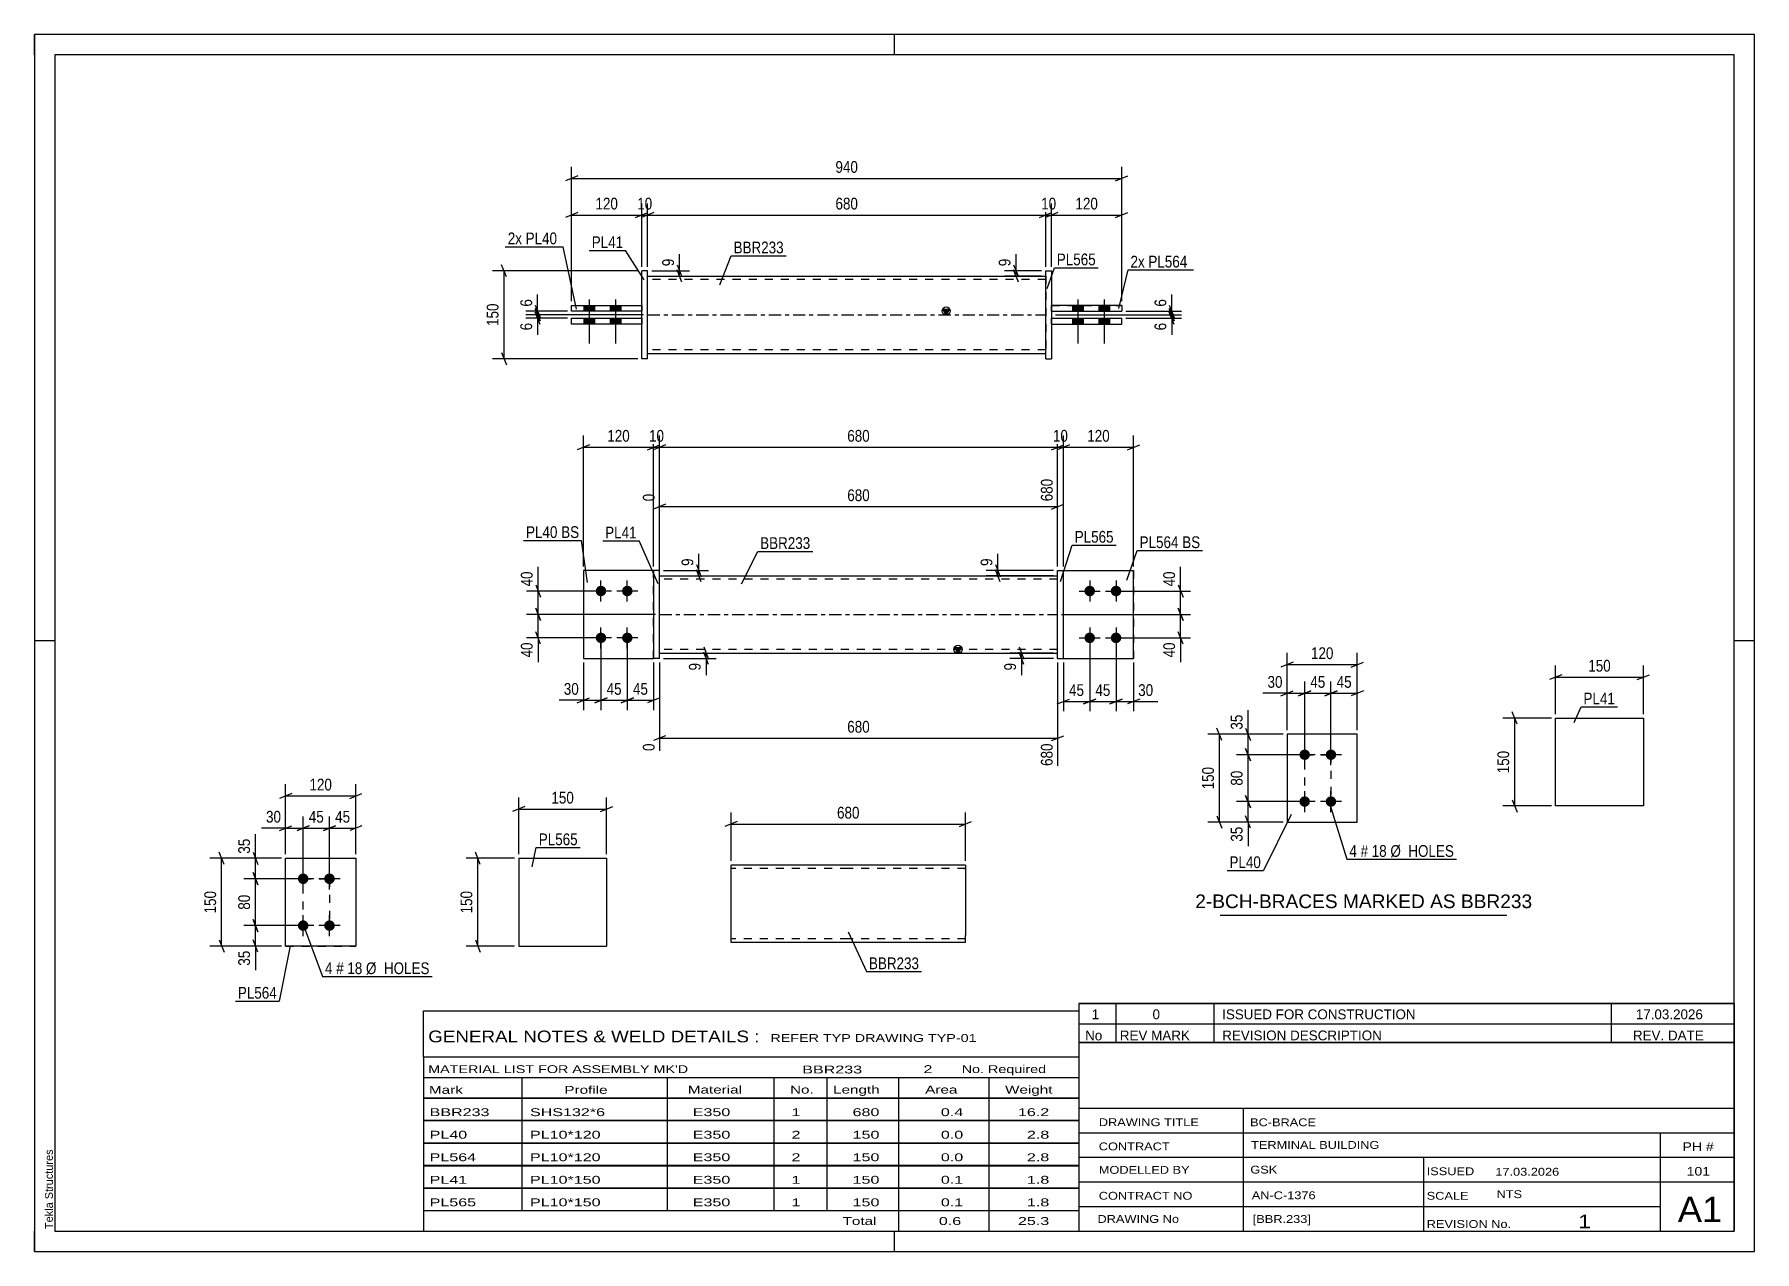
# Paper-space layout 'Layout1' of a CAD drawing. Header units: millimetres. Extents: x 0 to 420, y 0 to 297.
# The model-space entities are those that its viewports show. They can reach past a viewport. Long polylines and large blocks are cut down to what shows.
import ezdxf

# ---------------------------------------------------------------- set-up
doc = ezdxf.new("R2010")
doc.units = ezdxf.units.MM
doc.linetypes.add('DXK_LINE_DOT2', pattern=[3.9198, 1.9599, -1.9599])
doc.linetypes.add('DXK_LINE_DOT3', pattern=[5.9187, 2.979, -0.9799, 0.9799, -0.9799])
doc.layers.add('Viewport layer', color=7, linetype='Continuous', plot=False)
doc.styles.add('Arial', font='ARIAL.TTF', dxfattribs={"height": 0.2})
doc.styles.add('Arial Narrow', font='ARIALN.TTF', dxfattribs={"height": 0.2})

# ---------------------------------------------------------------- blocks, each defined once
blk = doc.blocks.new('Unknown-585637184-1129')
at = {"color": 5, "linetype": 'Continuous'}
for p, q in [((420, 297), (0, 297)), ((0, 297), (0, 0)), ((0, 292), (0, 297)), ((210, 292), (210, 297)), ((420, 0), (420, 297)), ((415, 292), (5, 292)), ((5, 292), (5, 5)), ((415, 5), (415, 292)), ((5, 149), (0, 149)), ((420, 149), (415, 149)), ((0, 0), (0, 5)), ((5, 5), (415, 5)), ((210, 0), (210, 5)), ((0, 0), (420, 0))]:
    blk.add_line(p, q, dxfattribs=at)
at = {"color": 174, "linetype": 'Continuous', "style": 'Arial'}
blk.add_text('Tekla Structures', height=1.9102, rotation=90, dxfattribs=at).set_placement((4.5, 5.5))
blk = doc.blocks.new('Bolt-585637184-3512 - 3510')
at = {"linetype": 'Continuous'}
for points in [[(310.15, 119.95, -1), (310.15, 122.52, -1)], [(316.57, 119.95, -1), (316.57, 122.52, -1)], [(310.15, 108.52, -1), (310.15, 111.09, -1)], [(316.57, 108.52, -1), (316.57, 111.09, -1)]]:
    blk.add_hatch(color=1, dxfattribs=at).paths.add_polyline_path(points)
at = {"color": 1, "linetype": 'Continuous'}
for p, q in [((310.15, 118.66), (310.15, 123.81)), ((316.57, 118.66), (316.57, 123.81)), ((312.72, 121.23), (307.57, 121.23)), ((319.15, 121.23), (314, 121.23)), ((312.72, 109.81), (307.57, 109.81)), ((310.15, 107.23), (310.15, 112.38)), ((319.15, 109.81), (314, 109.81)), ((316.57, 107.23), (316.57, 112.38))]:
    blk.add_line(p, q, dxfattribs=at)
blk = doc.blocks.new('Part-585637184-3511 - 3510')
at = {"color": 2, "linetype": 'Continuous'}
for p, q in [((323, 126.23), (305.86, 126.23)), ((305.86, 126.23), (305.86, 104.81)), ((323, 104.81), (323, 126.23)), ((305.86, 104.81), (323, 104.81))]:
    blk.add_line(p, q, dxfattribs=at)
blk = doc.blocks.new('Part-585637184-1452 - 1436')
at = {"color": 2, "linetype": 'Continuous'}
for p, q in [((61.33, 95.97), (78.48, 95.97)), ((61.33, 74.54), (61.33, 95.97)), ((78.48, 95.97), (78.48, 95.97)), ((78.48, 95.97), (78.48, 74.54)), ((78.48, 74.54), (61.33, 74.54)), ((61.33, 74.54), (61.33, 74.54))]:
    blk.add_line(p, q, dxfattribs=at)
at = {"color": 7, "linetype": 'DXK_LINE_DOT2'}
for p, q in [((61.33, 95.97), (78.48, 95.97)), ((61.33, 74.54), (78.48, 74.54)), ((61.33, 74.54), (61.33, 74.54))]:
    blk.add_line(p, q, dxfattribs=at)
blk = doc.blocks.new('Bolt-585637184-1485 - 1436')
at = {"linetype": 'Continuous'}
for points in [[(65.62, 89.68), (65.35, 89.71), (65.1, 89.79), (64.86, 89.93), (64.66, 90.11), (64.51, 90.32), (64.4, 90.57), (64.34, 90.83), (64.34, 91.1), (64.4, 91.36), (64.51, 91.61), (64.66, 91.83), (64.86, 92.01), (65.1, 92.14), (65.35, 92.22), (65.62, 92.25), (65.89, 92.22), (66.14, 92.14), (66.37, 92.01), (66.57, 91.83), (66.73, 91.61), (66.84, 91.36), (66.9, 91.1), (66.9, 90.83), (66.84, 90.57), (66.73, 90.32), (66.57, 90.11), (66.37, 89.93), (66.14, 89.79), (65.89, 89.71)], [(72.05, 89.68), (71.78, 89.71), (71.52, 89.79), (71.29, 89.93), (71.09, 90.11), (70.93, 90.32), (70.82, 90.57), (70.77, 90.83), (70.77, 91.1), (70.82, 91.36), (70.93, 91.61), (71.09, 91.83), (71.29, 92.01), (71.52, 92.14), (71.78, 92.22), (72.05, 92.25), (72.31, 92.22), (72.57, 92.14), (72.8, 92.01), (73, 91.83), (73.16, 91.61), (73.27, 91.36), (73.33, 91.1), (73.33, 90.83), (73.27, 90.57), (73.16, 90.32), (73, 90.11), (72.8, 89.93), (72.57, 89.79), (72.31, 89.71)], [(65.62, 78.25), (65.35, 78.28), (65.1, 78.36), (64.86, 78.5), (64.66, 78.68), (64.51, 78.89), (64.4, 79.14), (64.34, 79.4), (64.34, 79.67), (64.4, 79.93), (64.51, 80.18), (64.66, 80.4), (64.86, 80.58), (65.1, 80.71), (65.35, 80.8), (65.62, 80.82), (65.89, 80.8), (66.14, 80.71), (66.37, 80.58), (66.57, 80.4), (66.73, 80.18), (66.84, 79.93), (66.9, 79.67), (66.9, 79.4), (66.84, 79.14), (66.73, 78.89), (66.57, 78.68), (66.37, 78.5), (66.14, 78.36), (65.89, 78.28)], [(72.05, 78.25), (71.78, 78.28), (71.52, 78.36), (71.29, 78.5), (71.09, 78.68), (70.93, 78.89), (70.82, 79.14), (70.77, 79.4), (70.77, 79.67), (70.82, 79.93), (70.93, 80.18), (71.09, 80.4), (71.29, 80.58), (71.52, 80.71), (71.78, 80.8), (72.05, 80.82), (72.31, 80.8), (72.57, 80.71), (72.8, 80.58), (73, 80.4), (73.16, 80.18), (73.27, 79.93), (73.33, 79.67), (73.33, 79.4), (73.27, 79.14), (73.16, 78.89), (73, 78.68), (72.8, 78.5), (72.57, 78.36), (72.31, 78.28)]]:
    blk.add_hatch(color=1, dxfattribs=at).paths.add_polyline_path(points)
at = {"color": 1, "linetype": 'Continuous'}
for p, q in [((65.62, 88.39), (65.62, 93.54)), ((72.05, 88.39), (72.05, 93.54)), ((68.19, 90.97), (63.05, 90.97)), ((74.62, 90.97), (69.48, 90.97)), ((65.62, 76.97), (65.62, 82.11)), ((72.05, 76.97), (72.05, 82.11)), ((68.19, 79.54), (63.05, 79.54)), ((74.62, 79.54), (69.48, 79.54))]:
    blk.add_line(p, q, dxfattribs=at)
blk = doc.blocks.new('Bolt-585637184-1836 - 1822')
at = {"linetype": 'Continuous'}
for points in [[(257.67, 162.47), (257.93, 162.44), (258.19, 162.35), (258.42, 162.22), (258.62, 162.04), (258.78, 161.82), (258.89, 161.58), (258.94, 161.31), (258.94, 161.05), (258.89, 160.78), (258.78, 160.54), (258.62, 160.32), (258.42, 160.14), (258.19, 160), (257.93, 159.92), (257.67, 159.89), (257.4, 159.92), (257.14, 160), (256.91, 160.14), (256.71, 160.32), (256.55, 160.54), (256.44, 160.78), (256.39, 161.05), (256.39, 161.31), (256.44, 161.58), (256.55, 161.82), (256.71, 162.04), (256.91, 162.22), (257.14, 162.35), (257.4, 162.44)], [(264.09, 162.47), (264.36, 162.44), (264.62, 162.35), (264.85, 162.22), (265.05, 162.04), (265.21, 161.82), (265.32, 161.58), (265.37, 161.31), (265.37, 161.05), (265.32, 160.78), (265.21, 160.54), (265.05, 160.32), (264.85, 160.14), (264.62, 160), (264.36, 159.92), (264.09, 159.89), (263.83, 159.92), (263.57, 160), (263.34, 160.14), (263.14, 160.32), (262.98, 160.54), (262.87, 160.78), (262.82, 161.05), (262.82, 161.31), (262.87, 161.58), (262.98, 161.82), (263.14, 162.04), (263.34, 162.22), (263.57, 162.35), (263.83, 162.44)], [(257.67, 151.04), (257.93, 151.01), (258.19, 150.93), (258.42, 150.79), (258.62, 150.61), (258.78, 150.39), (258.89, 150.15), (258.94, 149.89), (258.94, 149.62), (258.89, 149.35), (258.78, 149.11), (258.62, 148.89), (258.42, 148.71), (258.19, 148.58), (257.93, 148.49), (257.67, 148.47), (257.4, 148.49), (257.14, 148.58), (256.91, 148.71), (256.71, 148.89), (256.55, 149.11), (256.44, 149.35), (256.39, 149.62), (256.39, 149.89), (256.44, 150.15), (256.55, 150.39), (256.71, 150.61), (256.91, 150.79), (257.14, 150.93), (257.4, 151.01)], [(264.09, 151.04), (264.36, 151.01), (264.62, 150.93), (264.85, 150.79), (265.05, 150.61), (265.21, 150.39), (265.32, 150.15), (265.37, 149.89), (265.37, 149.62), (265.32, 149.35), (265.21, 149.11), (265.05, 148.89), (264.85, 148.71), (264.62, 148.58), (264.36, 148.49), (264.09, 148.47), (263.83, 148.49), (263.57, 148.58), (263.34, 148.71), (263.14, 148.89), (262.98, 149.11), (262.87, 149.35), (262.82, 149.62), (262.82, 149.89), (262.87, 150.15), (262.98, 150.39), (263.14, 150.61), (263.34, 150.79), (263.57, 150.93), (263.83, 151.01)]]:
    blk.add_hatch(color=1, dxfattribs=at).paths.add_polyline_path(points)
at = {"color": 1, "linetype": 'Continuous'}
for p, q in [((255.09, 161.18), (260.24, 161.18)), ((257.67, 163.75), (257.67, 158.61)), ((261.52, 161.18), (266.67, 161.18)), ((264.09, 163.75), (264.09, 158.61)), ((257.67, 152.32), (257.67, 147.18)), ((264.09, 152.32), (264.09, 147.18)), ((255.09, 149.75), (260.24, 149.75)), ((261.52, 149.75), (266.67, 149.75))]:
    blk.add_line(p, q, dxfattribs=at)
blk = doc.blocks.new('Part-585637184-1828 - 1822')
at = {"linetype": 'Continuous'}
blk.add_hatch(color=2, dxfattribs=at).paths.add_polyline_path([(225.51, 146.04), (224.71, 147.44), (226.31, 147.44)])
at = {"color": 2, "linetype": 'Continuous'}
for p, q in [((152.62, 164.89), (249.81, 164.89)), ((225.51, 146.04), (224.71, 147.44)), ((224.71, 147.44), (226.31, 147.44)), ((226.31, 147.44), (225.51, 146.04)), ((152.62, 146.04), (249.81, 146.04))]:
    blk.add_line(p, q, dxfattribs=at)
at = {"color": 7, "linetype": 'DXK_LINE_DOT2'}
for p, q in [((152.62, 146.04), (152.62, 164.89)), ((249.81, 164.04), (152.62, 164.04)), ((249.81, 146.04), (249.81, 164.89)), ((249.81, 146.89), (152.62, 146.89))]:
    blk.add_line(p, q, dxfattribs=at)
at = {"color": 7, "linetype": 'DXK_LINE_DOT3'}
blk.add_line((152.62, 155.47), (249.81, 155.47), dxfattribs=at)
at = {"color": 2, "linetype": 'Continuous'}
blk.add_circle((225.51, 146.94), 1, dxfattribs=at)
blk = doc.blocks.new('Part-585637184-1841 - 1822')
at = {"color": 2, "linetype": 'Continuous'}
for p, q in [((152.62, 166.18), (151.19, 166.18)), ((151.19, 166.18), (151.19, 144.75)), ((152.62, 144.75), (152.62, 166.18)), ((152.62, 144.75), (151.19, 144.75))]:
    blk.add_line(p, q, dxfattribs=at)
blk = doc.blocks.new('Part-585637184-1833 - 1822')
at = {"color": 2, "linetype": 'Continuous'}
for p, q in [((251.24, 166.18), (268.38, 166.18)), ((268.38, 166.18), (268.38, 166.18)), ((268.38, 144.75), (268.38, 166.18)), ((251.24, 144.75), (268.38, 144.75))]:
    blk.add_line(p, q, dxfattribs=at)
at = {"color": 7, "linetype": 'DXK_LINE_DOT2'}
for p, q in [((251.24, 166.18), (268.38, 166.18)), ((251.24, 144.75), (251.24, 166.18)), ((268.38, 166.18), (268.38, 166.18)), ((251.24, 144.75), (251.24, 144.75)), ((251.24, 144.75), (268.38, 144.75))]:
    blk.add_line(p, q, dxfattribs=at)
blk = doc.blocks.new('Bolt-585637184-1835 - 1822')
at = {"linetype": 'Continuous'}
for points in [[(138.33, 159.89, -1), (138.33, 162.47, -1)], [(144.76, 159.89, -1), (144.76, 162.47, -1)], [(138.33, 148.47, -1), (138.33, 151.04, -1)], [(144.76, 148.47, -1), (144.76, 151.04, -1)]]:
    blk.add_hatch(color=1, dxfattribs=at).paths.add_polyline_path(points)
at = {"color": 1, "linetype": 'Continuous'}
for p, q in [((140.9, 161.18), (135.76, 161.18)), ((138.33, 158.61), (138.33, 163.75)), ((147.33, 161.18), (142.19, 161.18)), ((144.76, 158.61), (144.76, 163.75)), ((138.33, 147.18), (138.33, 152.32)), ((144.76, 147.18), (144.76, 152.32)), ((140.9, 149.75), (135.76, 149.75)), ((147.33, 149.75), (142.19, 149.75))]:
    blk.add_line(p, q, dxfattribs=at)
blk = doc.blocks.new('Part-585637184-1846 - 1822')
at = {"color": 7, "linetype": 'DXK_LINE_DOT2'}
for p, q in [((151.19, 166.18), (134.05, 166.18)), ((134.05, 166.18), (134.05, 144.75)), ((151.19, 144.75), (151.19, 166.18)), ((134.05, 144.75), (151.19, 144.75))]:
    blk.add_line(p, q, dxfattribs=at)
blk = doc.blocks.new('Part-585637184-1851 - 1822')
at = {"color": 2, "linetype": 'Continuous'}
for p, q in [((151.19, 166.18), (134.05, 166.18)), ((134.05, 166.18), (134.05, 144.75)), ((134.05, 144.75), (151.19, 144.75))]:
    blk.add_line(p, q, dxfattribs=at)
at = {"color": 7, "linetype": 'DXK_LINE_DOT2'}
blk.add_line((151.19, 144.75), (151.19, 166.18), dxfattribs=at)
blk = doc.blocks.new('Part-585637184-1856 - 1822')
at = {"color": 2, "linetype": 'Continuous'}
for p, q in [((249.81, 166.18), (251.24, 166.18)), ((249.81, 144.75), (249.81, 166.18)), ((251.24, 144.75), (251.24, 166.18)), ((249.81, 144.75), (249.81, 144.75)), ((249.81, 144.75), (251.24, 144.75))]:
    blk.add_line(p, q, dxfattribs=at)
at = {"color": 7, "linetype": 'DXK_LINE_DOT2'}
for p, q in [((249.81, 166.18), (251.24, 166.18)), ((249.81, 144.75), (251.24, 144.75))]:
    blk.add_line(p, q, dxfattribs=at)
blk = doc.blocks.new('Part-585637184-1862 - 1822')
at = {"color": 7, "linetype": 'DXK_LINE_DOT2'}
for p, q in [((251.24, 166.18), (268.38, 166.18)), ((251.24, 144.75), (251.24, 166.18)), ((251.24, 166.18), (268.38, 166.18)), ((268.38, 166.18), (268.38, 166.18)), ((268.38, 166.18), (268.38, 144.75)), ((251.24, 144.75), (251.24, 144.75)), ((251.24, 144.75), (268.38, 144.75)), ((251.24, 144.75), (268.38, 144.75))]:
    blk.add_line(p, q, dxfattribs=at)
blk = doc.blocks.new('Part-585637184-2172 - 2166')
at = {"color": 2, "linetype": 'Continuous'}
for p, q in [((131.16, 226.31), (131.16, 227.74)), ((131.16, 227.74), (148.3, 227.74)), ((148.3, 227.74), (148.3, 226.31)), ((148.3, 226.31), (131.16, 226.31))]:
    blk.add_line(p, q, dxfattribs=at)
blk = doc.blocks.new('Part-585637184-2197 - 2166')
at = {"color": 2, "linetype": 'Continuous'}
for p, q in [((265.49, 230.88), (248.35, 230.88)), ((248.35, 229.46), (248.35, 230.88)), ((248.35, 229.46), (248.35, 229.46)), ((248.35, 229.46), (265.49, 229.46)), ((265.49, 230.88), (265.49, 229.46))]:
    blk.add_line(p, q, dxfattribs=at)
at = {"color": 7, "linetype": 'DXK_LINE_DOT2'}
for p, q in [((248.35, 230.88), (248.35, 230.88)), ((248.35, 230.88), (265.49, 230.88)), ((248.35, 229.46), (265.49, 229.46)), ((265.49, 230.88), (265.49, 230.88))]:
    blk.add_line(p, q, dxfattribs=at)
blk = doc.blocks.new('Part-585637184-2177 - 2166')
at = {"color": 2, "linetype": 'Continuous'}
for p, q in [((246.92, 239.31), (246.92, 239.31)), ((246.92, 217.88), (246.92, 239.31)), ((246.92, 239.31), (248.35, 239.31)), ((248.35, 239.31), (248.35, 239.31)), ((248.35, 239.31), (248.35, 217.88)), ((246.92, 217.88), (248.35, 217.88)), ((246.92, 217.88), (246.92, 217.88)), ((248.35, 217.88), (248.35, 217.88))]:
    blk.add_line(p, q, dxfattribs=at)
at = {"color": 7, "linetype": 'DXK_LINE_DOT2'}
for p, q in [((246.92, 239.31), (246.92, 239.31)), ((246.92, 239.31), (248.35, 239.31)), ((246.92, 217.88), (248.35, 217.88))]:
    blk.add_line(p, q, dxfattribs=at)
blk = doc.blocks.new('Part-585637184-2187 - 2166')
at = {"linetype": 'Continuous'}
blk.add_hatch(color=2, dxfattribs=at).paths.add_polyline_path([(222.62, 228.6), (221.82, 230), (223.42, 230)])
at = {"color": 2, "linetype": 'Continuous'}
for p, q in [((149.73, 238.03), (246.92, 238.03)), ((222.62, 228.6), (221.82, 230)), ((221.82, 230), (223.42, 230)), ((223.42, 230), (222.62, 228.6)), ((149.73, 219.17), (246.92, 219.17))]:
    blk.add_line(p, q, dxfattribs=at)
at = {"color": 7, "linetype": 'DXK_LINE_DOT2'}
for p, q in [((149.73, 219.17), (149.73, 238.03)), ((246.92, 237.17), (149.73, 237.17)), ((246.92, 238.03), (246.92, 219.17)), ((246.92, 220.03), (149.73, 220.03))]:
    blk.add_line(p, q, dxfattribs=at)
at = {"color": 7, "linetype": 'DXK_LINE_DOT3'}
blk.add_line((149.73, 228.6), (246.92, 228.6), dxfattribs=at)
at = {"color": 2, "linetype": 'Continuous'}
blk.add_circle((222.62, 229.5), 1, dxfattribs=at)
blk = doc.blocks.new('Part-585637184-2192 - 2166')
at = {"color": 2, "linetype": 'Continuous'}
for p, q in [((248.35, 227.74), (265.49, 227.74)), ((248.35, 226.31), (248.35, 227.74)), ((265.49, 226.31), (265.49, 227.74)), ((248.35, 226.31), (248.35, 226.31)), ((248.35, 226.31), (265.49, 226.31))]:
    blk.add_line(p, q, dxfattribs=at)
at = {"color": 7, "linetype": 'DXK_LINE_DOT2'}
for p, q in [((248.35, 227.74), (265.49, 227.74)), ((248.35, 226.31), (265.49, 226.31))]:
    blk.add_line(p, q, dxfattribs=at)
blk = doc.blocks.new('Part-585637184-2202 - 2166')
at = {"color": 2, "linetype": 'Continuous'}
for p, q in [((131.16, 230.88), (148.3, 230.88)), ((131.16, 229.46), (131.16, 230.88)), ((148.3, 229.46), (131.16, 229.46)), ((148.3, 230.88), (148.3, 229.46))]:
    blk.add_line(p, q, dxfattribs=at)
blk = doc.blocks.new('Part-585637184-2207 - 2166')
at = {"color": 2, "linetype": 'Continuous'}
for p, q in [((149.73, 239.31), (148.3, 239.31)), ((148.3, 217.88), (148.3, 239.31)), ((149.73, 217.88), (149.73, 239.31)), ((149.73, 217.88), (148.3, 217.88))]:
    blk.add_line(p, q, dxfattribs=at)
blk = doc.blocks.new('Bolt-585637184-2208 - 2166')
at = {"linetype": 'Continuous'}
for points in [[(134.16, 229.46), (136.73, 229.46), (136.73, 230.88), (134.16, 230.88)], [(134.16, 229.46), (136.73, 229.46), (136.73, 230.88), (134.16, 230.88)], [(134.16, 226.31), (136.73, 226.31), (136.73, 227.74), (134.16, 227.74)], [(134.16, 226.31), (136.73, 226.31), (136.73, 227.74), (134.16, 227.74)], [(140.59, 229.46), (143.16, 229.46), (143.16, 230.88), (140.59, 230.88)], [(140.59, 229.46), (143.16, 229.46), (143.16, 230.88), (140.59, 230.88)], [(140.59, 226.31), (143.16, 226.31), (143.16, 227.74), (140.59, 227.74)], [(140.59, 226.31), (143.16, 226.31), (143.16, 227.74), (140.59, 227.74)]]:
    blk.add_hatch(color=1, dxfattribs=at).paths.add_polyline_path(points)
at = {"color": 1, "linetype": 'Continuous'}
for p, q in [((135.45, 232.31), (135.45, 221.6)), ((135.45, 232.31), (135.45, 221.6)), ((141.87, 232.31), (141.87, 221.6)), ((141.87, 232.31), (141.87, 221.6)), ((134.16, 230.88), (134.16, 229.46)), ((134.16, 230.88), (134.16, 229.46)), ((134.16, 227.74), (134.16, 226.31)), ((134.16, 227.74), (134.16, 226.31)), ((136.73, 230.88), (136.73, 229.46)), ((136.73, 230.88), (136.73, 229.46)), ((136.73, 227.74), (136.73, 226.31)), ((136.73, 227.74), (136.73, 226.31)), ((140.59, 230.88), (140.59, 229.46)), ((140.59, 230.88), (140.59, 229.46)), ((140.59, 227.74), (140.59, 226.31)), ((140.59, 227.74), (140.59, 226.31)), ((143.16, 230.88), (143.16, 229.46)), ((143.16, 230.88), (143.16, 229.46)), ((143.16, 227.74), (143.16, 226.31)), ((143.16, 227.74), (143.16, 226.31))]:
    blk.add_line(p, q, dxfattribs=at)
blk = doc.blocks.new('Bolt-585637184-2209 - 2166')
at = {"linetype": 'Continuous'}
for points in [[(256.07, 230.88), (253.49, 230.88), (253.49, 229.46), (256.07, 229.46)], [(256.07, 230.88), (253.49, 230.88), (253.49, 229.46), (256.07, 229.46)], [(256.07, 227.74), (253.49, 227.74), (253.49, 226.31), (256.07, 226.31)], [(256.07, 227.74), (253.49, 227.74), (253.49, 226.31), (256.07, 226.31)], [(262.49, 230.88), (259.92, 230.88), (259.92, 229.46), (262.49, 229.46)], [(262.49, 230.88), (259.92, 230.88), (259.92, 229.46), (262.49, 229.46)], [(262.49, 227.74), (259.92, 227.74), (259.92, 226.31), (262.49, 226.31)], [(262.49, 227.74), (259.92, 227.74), (259.92, 226.31), (262.49, 226.31)]]:
    blk.add_hatch(color=1, dxfattribs=at).paths.add_polyline_path(points)
at = {"color": 1, "linetype": 'Continuous'}
for p, q in [((254.78, 232.31), (254.78, 221.6)), ((254.78, 232.31), (254.78, 221.6)), ((261.21, 232.31), (261.21, 221.6)), ((261.21, 232.31), (261.21, 221.6)), ((253.49, 230.88), (253.49, 229.46)), ((253.49, 230.88), (253.49, 229.46)), ((253.49, 227.74), (253.49, 226.31)), ((253.49, 227.74), (253.49, 226.31)), ((256.07, 230.88), (256.07, 229.46)), ((256.07, 230.88), (256.07, 229.46)), ((256.07, 227.74), (256.07, 226.31)), ((256.07, 227.74), (256.07, 226.31)), ((259.92, 230.88), (259.92, 229.46)), ((259.92, 230.88), (259.92, 229.46)), ((259.92, 227.74), (259.92, 226.31)), ((259.92, 227.74), (259.92, 226.31)), ((262.49, 230.88), (262.49, 229.46)), ((262.49, 230.88), (262.49, 229.46)), ((262.49, 227.74), (262.49, 226.31)), ((262.49, 227.74), (262.49, 226.31))]:
    blk.add_line(p, q, dxfattribs=at)
blk = doc.blocks.new('Part-585637184-3520 - 3519')
at = {"color": 2, "linetype": 'Continuous'}
for p, q in [((371.42, 130.17), (392.85, 130.17)), ((371.42, 108.74), (371.42, 130.17)), ((392.85, 130.17), (392.85, 108.74)), ((392.85, 108.74), (371.42, 108.74))]:
    blk.add_line(p, q, dxfattribs=at)
blk = doc.blocks.new('Part-585637184-1411 - 1395')
at = {"color": 2, "linetype": 'Continuous'}
for p, q in [((118.26, 95.97), (118.26, 74.54)), ((118.26, 95.97), (139.69, 95.97)), ((139.69, 95.97), (139.69, 74.54)), ((118.26, 74.54), (139.69, 74.54))]:
    blk.add_line(p, q, dxfattribs=at)
blk = doc.blocks.new('Part-585637184-1373 - 1357')
at = {"color": 2, "linetype": 'Continuous'}
for p, q in [((198.67, 94.31), (170.09, 94.31)), ((170.09, 75.58), (170.09, 94.31)), ((227.34, 94.31), (198.77, 94.31)), ((227.34, 94.31), (227.34, 77.16)), ((227.34, 75.45), (227.34, 77.16)), ((170.09, 75.45), (170.09, 75.58)), ((198.67, 75.45), (170.09, 75.45)), ((227.34, 75.45), (198.77, 75.45))]:
    blk.add_line(p, q, dxfattribs=at)
at = {"color": 7, "linetype": 'DXK_LINE_DOT2'}
for p, q in [((198.67, 93.45), (170.09, 93.45)), ((227.34, 93.45), (198.77, 93.45)), ((227.34, 93.45), (227.34, 93.38)), ((227.34, 93.38), (227.34, 93.45)), ((227.34, 93.25), (227.34, 93.38)), ((227.34, 93.38), (227.34, 93.25)), ((170.09, 76.31), (170.09, 76.37)), ((198.67, 76.31), (170.09, 76.31)), ((227.34, 76.31), (198.77, 76.31)), ((227.34, 76.37), (227.34, 76.84)), ((227.34, 76.31), (227.34, 76.37))]:
    blk.add_line(p, q, dxfattribs=at)
blk = doc.blocks.new('Rectangle-585637184-3679 - 3510')
at = {"color": 1, "linetype": 'DXK_LINE_DOT2'}
blk.add_lwpolyline([(310.15, 121.23), (316.57, 121.23), (316.57, 109.81), (310.15, 109.81), (310.15, 121.23)], close=True, dxfattribs=at)
blk = doc.blocks.new('Rectangle-585637184-1600 - 1436')
at = {"color": 1, "linetype": 'DXK_LINE_DOT2'}
blk.add_lwpolyline([(65.62, 90.97), (72.05, 90.97), (72.05, 79.54), (65.62, 79.54), (65.62, 90.97)], close=True, dxfattribs=at)
blk = doc.blocks.new('StraightDimension-585637184-3528 - 3510')
at = {"color": 7, "linetype": 'Continuous'}
for p, q in [((295.73, 122.73), (296.93, 119.73)), ((309.15, 121.23), (293.48, 121.23)), ((296.33, 109.81), (296.33, 121.23)), ((309.15, 109.81), (293.48, 109.81)), ((296.93, 108.31), (295.73, 111.31))]:
    blk.add_line(p, q, dxfattribs=at)
at = {"color": 0}
blk.add_wipeout([(295.58, 117.95), (291.38, 117.95), (291.38, 113.09), (295.58, 113.09)], dxfattribs=at)
at = {"color": 3, "style": 'Arial Narrow'}
blk.add_text('80', height=2.863, rotation=90.0002, dxfattribs=at).set_placement((294.98, 113.69))
blk = doc.blocks.new('StraightDimension-585637184-3527 - 3510')
at = {"color": 7, "linetype": 'Continuous'}
for p, q in [((304.86, 126.23), (293.48, 126.23)), ((295.73, 127.73), (296.93, 124.73)), ((296.33, 121.23), (296.33, 126.23)), ((296.93, 119.73), (295.73, 122.73)), ((309.15, 121.23), (293.48, 121.23))]:
    blk.add_line(p, q, dxfattribs=at)
at = {"color": 0}
blk.add_wipeout([(295.58, 131.62), (291.38, 131.62), (291.38, 126.76), (295.58, 126.76)], dxfattribs=at)
at = {"color": 7, "linetype": 'Continuous'}
blk.add_line((296.33, 126.23), (296.33, 132.14), dxfattribs=at)
blk.add_line((296.33, 126.23), (296.33, 132.14), dxfattribs=at)
at = {"color": 3, "style": 'Arial Narrow'}
blk.add_text('35', height=2.863, rotation=90.0002, dxfattribs=at).set_placement((294.98, 127.36))
blk = doc.blocks.new('StraightDimension-585637184-3529 - 3510')
at = {"color": 7, "linetype": 'Continuous'}
for p, q in [((309.15, 109.81), (293.48, 109.81)), ((295.73, 111.31), (296.93, 108.31)), ((296.33, 104.81), (296.33, 109.81)), ((296.93, 103.31), (295.73, 106.31)), ((304.86, 104.81), (293.48, 104.81))]:
    blk.add_line(p, q, dxfattribs=at)
at = {"color": 0}
blk.add_wipeout([(295.58, 104.28), (291.38, 104.28), (291.38, 99.42), (295.58, 99.42)], dxfattribs=at)
at = {"color": 7, "linetype": 'Continuous'}
blk.add_line((296.33, 104.81), (296.33, 98.9), dxfattribs=at)
blk.add_line((296.33, 104.81), (296.33, 98.9), dxfattribs=at)
at = {"color": 3, "style": 'Arial Narrow'}
blk.add_text('35', height=2.863, rotation=90.0002, dxfattribs=at).set_placement((294.98, 100.02))
blk = doc.blocks.new('StraightDimension-585637184-3539 - 3510')
at = {"color": 7, "linetype": 'Continuous'}
for p, q in [((304.86, 126.23), (286.48, 126.23)), ((289.93, 124.73), (288.73, 127.73)), ((289.33, 104.81), (289.33, 126.23)), ((288.73, 106.31), (289.93, 103.31)), ((304.86, 104.81), (286.48, 104.81))]:
    blk.add_line(p, q, dxfattribs=at)
at = {"color": 0}
blk.add_wipeout([(288.58, 118.86), (284.38, 118.86), (284.38, 112.18), (288.58, 112.18)], dxfattribs=at)
at = {"color": 3, "style": 'Arial Narrow'}
blk.add_text('150', height=2.863, rotation=90.0002, dxfattribs=at).set_placement((287.98, 112.78))
blk = doc.blocks.new('StraightDimension-585637184-3543 - 3510')
at = {"color": 7, "linetype": 'Continuous'}
for p, q in [((316.57, 122.23), (316.57, 139.08)), ((323, 127.23), (323, 139.08)), ((315.07, 135.63), (318.07, 136.83)), ((316.57, 136.23), (323, 136.23)), ((324.5, 136.83), (321.5, 135.63))]:
    blk.add_line(p, q, dxfattribs=at)
at = {"color": 0}
blk.add_wipeout([(322.22, 136.98), (322.22, 141.18), (317.36, 141.18), (317.36, 136.98)], dxfattribs=at)
at = {"color": 3, "style": 'Arial Narrow'}
blk.add_text('45', height=2.863, dxfattribs=at).set_placement((317.96, 137.58))
blk = doc.blocks.new('StraightDimension-585637184-3544 - 3510')
at = {"color": 7, "linetype": 'Continuous'}
for p, q in [((310.15, 122.23), (310.15, 139.08)), ((316.57, 122.23), (316.57, 139.08)), ((308.65, 135.63), (311.65, 136.83)), ((310.15, 136.23), (316.57, 136.23)), ((318.07, 136.83), (315.07, 135.63))]:
    blk.add_line(p, q, dxfattribs=at)
at = {"color": 0}
blk.add_wipeout([(315.79, 136.98), (315.79, 141.18), (310.93, 141.18), (310.93, 136.98)], dxfattribs=at)
at = {"color": 3, "style": 'Arial Narrow'}
blk.add_text('45', height=2.863, dxfattribs=at).set_placement((311.53, 137.58))
blk = doc.blocks.new('StraightDimension-585637184-3545 - 3510')
at = {"color": 7, "linetype": 'Continuous'}
for p, q in [((305.86, 127.23), (305.86, 139.08)), ((310.15, 122.23), (310.15, 139.08)), ((304.36, 135.63), (307.36, 136.83)), ((305.86, 136.23), (310.15, 136.23)), ((311.65, 136.83), (308.65, 135.63))]:
    blk.add_line(p, q, dxfattribs=at)
at = {"color": 0}
blk.add_wipeout([(305.34, 136.98), (305.34, 141.18), (300.48, 141.18), (300.48, 136.98)], dxfattribs=at)
at = {"color": 7, "linetype": 'Continuous'}
blk.add_line((305.86, 136.23), (299.95, 136.23), dxfattribs=at)
blk.add_line((305.86, 136.23), (299.95, 136.23), dxfattribs=at)
at = {"color": 3, "style": 'Arial Narrow'}
blk.add_text('30', height=2.863, dxfattribs=at).set_placement((301.08, 137.58))
blk = doc.blocks.new('StraightDimension-585637184-3555 - 3510')
at = {"color": 7, "linetype": 'Continuous'}
for p, q in [((307.36, 143.83), (304.36, 142.63)), ((305.86, 127.23), (305.86, 146.08)), ((305.86, 143.23), (323, 143.23)), ((321.5, 142.63), (324.5, 143.83)), ((323, 127.23), (323, 146.08))]:
    blk.add_line(p, q, dxfattribs=at)
at = {"color": 0}
blk.add_wipeout([(317.77, 143.98), (317.77, 148.18), (311.09, 148.18), (311.09, 143.98)], dxfattribs=at)
at = {"color": 3, "style": 'Arial Narrow'}
blk.add_text('120', height=2.863, dxfattribs=at).set_placement((311.69, 144.58))
blk = doc.blocks.new('StraightDimension-585637184-1581 - 1436')
at = {"color": 7, "linetype": 'Continuous'}
for p, q in [((61.33, 96.97), (61.33, 114.02)), ((78.48, 96.97), (78.48, 114.02)), ((62.83, 111.77), (59.83, 110.57)), ((61.33, 111.17), (78.48, 111.17)), ((76.98, 110.57), (79.98, 111.77))]:
    blk.add_line(p, q, dxfattribs=at)
at = {"color": 0}
blk.add_wipeout([(73.25, 111.92), (73.25, 116.12), (66.56, 116.12), (66.56, 111.92)], dxfattribs=at)
at = {"color": 3, "style": 'Arial Narrow'}
blk.add_text('120', height=2.863, dxfattribs=at).set_placement((67.16, 112.52))
blk = doc.blocks.new('StraightDimension-585637184-1500 - 1436')
at = {"color": 7, "linetype": 'Continuous'}
for p, q in [((53.39, 92.47), (54.59, 89.47)), ((64.62, 90.97), (51.14, 90.97)), ((53.99, 79.54), (53.99, 90.97)), ((54.59, 78.04), (53.39, 81.04)), ((64.62, 79.54), (51.14, 79.54))]:
    blk.add_line(p, q, dxfattribs=at)
at = {"color": 0}
blk.add_wipeout([(53.24, 87.68), (49.04, 87.68), (49.04, 82.82), (53.24, 82.82)], dxfattribs=at)
at = {"color": 3, "style": 'Arial Narrow'}
blk.add_text('80', height=2.863, rotation=90.0002, dxfattribs=at).set_placement((52.64, 83.42))
blk = doc.blocks.new('StraightDimension-585637184-1487 - 1436')
at = {"color": 7, "linetype": 'Continuous'}
for p, q in [((53.39, 81.04), (54.59, 78.04)), ((64.62, 79.54), (51.14, 79.54)), ((54.59, 73.04), (53.39, 76.04)), ((53.99, 74.54), (53.99, 79.54)), ((60.33, 74.54), (51.14, 74.54))]:
    blk.add_line(p, q, dxfattribs=at)
at = {"color": 0}
blk.add_wipeout([(53.24, 74.01), (49.04, 74.01), (49.04, 69.16), (53.24, 69.16)], dxfattribs=at)
at = {"color": 7, "linetype": 'Continuous'}
blk.add_line((53.99, 74.54), (53.99, 68.63), dxfattribs=at)
blk.add_line((53.99, 74.54), (53.99, 68.63), dxfattribs=at)
at = {"color": 3, "style": 'Arial Narrow'}
blk.add_text('35', height=2.863, rotation=90.0002, dxfattribs=at).set_placement((52.64, 69.76))
blk = doc.blocks.new('StraightDimension-585637184-1510 - 1436')
at = {"color": 7, "linetype": 'Continuous'}
for p, q in [((53.39, 97.47), (54.59, 94.47)), ((60.33, 95.97), (51.14, 95.97)), ((54.59, 89.47), (53.39, 92.47)), ((53.99, 90.97), (53.99, 95.97)), ((64.62, 90.97), (51.14, 90.97))]:
    blk.add_line(p, q, dxfattribs=at)
at = {"color": 0}
blk.add_wipeout([(53.24, 101.35), (49.04, 101.35), (49.04, 96.49), (53.24, 96.49)], dxfattribs=at)
at = {"color": 7, "linetype": 'Continuous'}
blk.add_line((53.99, 95.97), (53.99, 101.87), dxfattribs=at)
blk.add_line((53.99, 95.97), (53.99, 101.87), dxfattribs=at)
at = {"color": 3, "style": 'Arial Narrow'}
blk.add_text('35', height=2.863, rotation=90.0002, dxfattribs=at).set_placement((52.64, 97.09))
blk = doc.blocks.new('StraightDimension-585637184-1541 - 1436')
at = {"color": 7, "linetype": 'Continuous'}
for p, q in [((72.05, 91.97), (72.05, 106.17)), ((78.48, 96.97), (78.48, 106.17)), ((70.55, 102.72), (73.55, 103.92)), ((72.05, 103.32), (78.48, 103.32)), ((79.98, 103.92), (76.98, 102.72))]:
    blk.add_line(p, q, dxfattribs=at)
at = {"color": 0}
blk.add_wipeout([(77.69, 104.07), (77.69, 108.27), (72.83, 108.27), (72.83, 104.07)], dxfattribs=at)
at = {"color": 3, "style": 'Arial Narrow'}
blk.add_text('45', height=2.863, dxfattribs=at).set_placement((73.43, 104.67))
blk = doc.blocks.new('StraightDimension-585637184-1524 - 1436')
at = {"color": 7, "linetype": 'Continuous'}
for p, q in [((46.3, 94.47), (45.1, 97.47)), ((60.33, 95.97), (42.85, 95.97)), ((45.7, 74.54), (45.7, 95.97)), ((45.1, 76.04), (46.3, 73.04)), ((60.33, 74.54), (42.85, 74.54))]:
    blk.add_line(p, q, dxfattribs=at)
at = {"color": 0}
blk.add_wipeout([(44.95, 88.59), (40.75, 88.59), (40.75, 81.91), (44.95, 81.91)], dxfattribs=at)
at = {"color": 3, "style": 'Arial Narrow'}
blk.add_text('150', height=2.863, rotation=90.0002, dxfattribs=at).set_placement((44.35, 82.51))
blk = doc.blocks.new('StraightDimension-585637184-1557 - 1436')
at = {"color": 7, "linetype": 'Continuous'}
for p, q in [((65.62, 91.97), (65.62, 106.17)), ((72.05, 91.97), (72.05, 106.17)), ((64.12, 102.72), (67.12, 103.92)), ((65.62, 103.32), (72.05, 103.32)), ((73.55, 103.92), (70.55, 102.72))]:
    blk.add_line(p, q, dxfattribs=at)
at = {"color": 0}
blk.add_wipeout([(71.26, 104.07), (71.26, 108.27), (66.4, 108.27), (66.4, 104.07)], dxfattribs=at)
at = {"color": 3, "style": 'Arial Narrow'}
blk.add_text('45', height=2.863, dxfattribs=at).set_placement((67, 104.67))
blk = doc.blocks.new('StraightDimension-585637184-1567 - 1436')
at = {"color": 7, "linetype": 'Continuous'}
for p, q in [((61.33, 96.97), (61.33, 106.17)), ((65.62, 91.97), (65.62, 106.17)), ((59.83, 102.72), (62.83, 103.92)), ((61.33, 103.32), (65.62, 103.32)), ((67.12, 103.92), (64.12, 102.72))]:
    blk.add_line(p, q, dxfattribs=at)
at = {"color": 0}
blk.add_wipeout([(60.81, 104.07), (60.81, 108.27), (55.95, 108.27), (55.95, 104.07)], dxfattribs=at)
at = {"color": 7, "linetype": 'Continuous'}
blk.add_line((61.33, 103.32), (55.43, 103.32), dxfattribs=at)
blk.add_line((61.33, 103.32), (55.43, 103.32), dxfattribs=at)
at = {"color": 3, "style": 'Arial Narrow'}
blk.add_text('30', height=2.863, dxfattribs=at).set_placement((56.55, 104.67))
blk = doc.blocks.new('StraightDimension-585637184-2478 - 1822')
at = {"color": 7, "linetype": 'Continuous'}
for p, q in [((152.62, 165.89), (152.62, 184.91)), ((249.81, 167.18), (249.81, 188.57)), ((154.12, 182.38), (151.12, 181.18)), ((152.62, 181.78), (249.81, 181.78)), ((248.31, 181.18), (251.31, 182.38))]:
    blk.add_line(p, q, dxfattribs=at)
at = {"color": 0, "linetype": 'Continuous'}
for points in [[(249.21, 189.17), (245.01, 189.17), (245.01, 182.48), (249.21, 182.48)], [(152.02, 185.51), (147.82, 185.51), (147.82, 182.48), (152.02, 182.48)]]:
    blk.add_wipeout(points, dxfattribs=at)
at = {"color": 0}
blk.add_wipeout([(204.55, 182.53), (204.55, 186.73), (197.87, 186.73), (197.87, 182.53)], dxfattribs=at)
at = {"color": 3, "style": 'Arial Narrow'}
blk.add_text('680', height=2.863, dxfattribs=at).set_placement((198.47, 183.13))
at = {"color": 3, "linetype": 'Continuous', "style": 'Arial Narrow'}
for s, height, p in [('680', 2.863, (248.61, 183.08)), ('0', 2.86, (151.42, 183.08))]:
    blk.add_text(s, height=height, rotation=90.0002, dxfattribs=at).set_placement(p)
blk = doc.blocks.new('StraightDimension-585637184-2057 - 1822')
at = {"color": 7, "linetype": 'Continuous'}
for p, q in [((248.81, 166.18), (232.39, 166.18)), ((248.81, 164.89), (232.39, 164.89)), ((234.64, 167.68), (235.84, 164.68)), ((235.84, 163.39), (234.64, 166.39)), ((235.24, 164.89), (235.24, 166.18))]:
    blk.add_line(p, q, dxfattribs=at)
at = {"color": 0}
blk.add_wipeout([(234.49, 169.73), (230.29, 169.73), (230.29, 166.7), (234.49, 166.7)], dxfattribs=at)
at = {"color": 7, "linetype": 'Continuous'}
blk.add_line((235.24, 166.18), (235.24, 170.26), dxfattribs=at)
blk.add_line((235.24, 166.18), (235.24, 170.26), dxfattribs=at)
at = {"color": 3, "style": 'Arial Narrow'}
blk.add_text('9', height=2.86, rotation=90.0002, dxfattribs=at).set_placement((233.89, 167.3))
blk = doc.blocks.new('StraightDimension-585637184-2028 - 1822')
at = {"color": 7, "linetype": 'Continuous'}
for p, q in [((250.81, 155.47), (282.24, 155.47)), ((279.24, 156.97), (280.44, 153.97)), ((279.84, 149.75), (279.84, 155.47)), ((280.44, 148.25), (279.24, 151.25)), ((265.09, 149.75), (282.24, 149.75))]:
    blk.add_line(p, q, dxfattribs=at)
at = {"color": 0}
blk.add_wipeout([(279.09, 149.23), (274.89, 149.23), (274.89, 144.37), (279.09, 144.37)], dxfattribs=at)
at = {"color": 7, "linetype": 'Continuous'}
blk.add_line((279.84, 149.75), (279.84, 143.84), dxfattribs=at)
blk.add_line((279.84, 149.75), (279.84, 143.84), dxfattribs=at)
at = {"color": 3, "style": 'Arial Narrow'}
blk.add_text('40', height=2.863, rotation=90.0002, dxfattribs=at).set_placement((278.49, 144.97))
blk = doc.blocks.new('StraightDimension-585637184-1905 - 1822')
at = {"color": 7, "linetype": 'Continuous'}
for p, q in [((138.33, 148.75), (138.33, 132.12)), ((134.05, 143.75), (134.05, 132.12)), ((132.55, 133.92), (135.55, 135.12)), ((134.05, 134.52), (138.33, 134.52)), ((139.83, 135.12), (136.83, 133.92))]:
    blk.add_line(p, q, dxfattribs=at)
at = {"color": 0}
blk.add_wipeout([(133.52, 135.27), (133.52, 139.47), (128.66, 139.47), (128.66, 135.27)], dxfattribs=at)
at = {"color": 7, "linetype": 'Continuous'}
blk.add_line((134.05, 134.52), (128.14, 134.52), dxfattribs=at)
blk.add_line((134.05, 134.52), (128.14, 134.52), dxfattribs=at)
at = {"color": 3, "style": 'Arial Narrow'}
blk.add_text('30', height=2.863, dxfattribs=at).set_placement((129.26, 135.87))
blk = doc.blocks.new('StraightDimension-585637184-1974 - 1822')
at = {"color": 7, "linetype": 'Continuous'}
for p, q in [((240.41, 147.54), (241.61, 144.54)), ((248.81, 146.04), (238.16, 146.04)), ((248.81, 144.75), (238.16, 144.75)), ((241.61, 143.25), (240.41, 146.25)), ((241.01, 144.75), (241.01, 146.04))]:
    blk.add_line(p, q, dxfattribs=at)
at = {"color": 0}
blk.add_wipeout([(240.26, 144.23), (236.06, 144.23), (236.06, 141.2), (240.26, 141.2)], dxfattribs=at)
at = {"color": 7, "linetype": 'Continuous'}
blk.add_line((241.01, 144.75), (241.01, 140.67), dxfattribs=at)
blk.add_line((241.01, 144.75), (241.01, 140.67), dxfattribs=at)
at = {"color": 3, "style": 'Arial Narrow'}
blk.add_text('9', height=2.86, rotation=90.0002, dxfattribs=at).set_placement((239.66, 141.8))
blk = doc.blocks.new('StraightDimension-585637184-2006 - 1822')
at = {"color": 7, "linetype": 'Continuous'}
for p, q in [((257.67, 148.75), (257.67, 131.83)), ((251.24, 143.75), (251.24, 131.83)), ((249.74, 133.63), (252.74, 134.83)), ((259.17, 134.83), (256.17, 133.63)), ((251.24, 134.23), (257.67, 134.23))]:
    blk.add_line(p, q, dxfattribs=at)
at = {"color": 0}
blk.add_wipeout([(256.88, 134.98), (256.88, 139.18), (252.02, 139.18), (252.02, 134.98)], dxfattribs=at)
at = {"color": 3, "style": 'Arial Narrow'}
blk.add_text('45', height=2.863, dxfattribs=at).set_placement((252.62, 135.58))
blk = doc.blocks.new('StraightDimension-585637184-1960 - 1822')
at = {"color": 7, "linetype": 'Continuous'}
for p, q in [((137.33, 161.18), (120.14, 161.18)), ((122.39, 162.68), (123.59, 159.68)), ((122.99, 155.47), (122.99, 161.18)), ((151.62, 155.47), (120.14, 155.47)), ((123.59, 153.97), (122.39, 156.97))]:
    blk.add_line(p, q, dxfattribs=at)
at = {"color": 0}
blk.add_wipeout([(122.24, 166.56), (118.04, 166.56), (118.04, 161.7), (122.24, 161.7)], dxfattribs=at)
at = {"color": 7, "linetype": 'Continuous'}
blk.add_line((122.99, 161.18), (122.99, 167.09), dxfattribs=at)
blk.add_line((122.99, 161.18), (122.99, 167.09), dxfattribs=at)
at = {"color": 3, "style": 'Arial Narrow'}
blk.add_text('40', height=2.863, rotation=90.0002, dxfattribs=at).set_placement((121.64, 162.3))
blk = doc.blocks.new('StraightDimension-585637184-2064 - 1822')
at = {"color": 7, "linetype": 'Continuous'}
for p, q in [((134.05, 167.18), (134.05, 199.12)), ((151.19, 167.18), (151.19, 199.12)), ((135.55, 196.87), (132.55, 195.67)), ((134.05, 196.27), (151.19, 196.27)), ((149.69, 195.67), (152.69, 196.87))]:
    blk.add_line(p, q, dxfattribs=at)
at = {"color": 0}
blk.add_wipeout([(145.96, 197.02), (145.96, 201.22), (139.28, 201.22), (139.28, 197.02)], dxfattribs=at)
at = {"color": 3, "style": 'Arial Narrow'}
blk.add_text('120', height=2.863, dxfattribs=at).set_placement((139.88, 197.62))
blk = doc.blocks.new('StraightDimension-585637184-1885 - 1822')
at = {"color": 7, "linetype": 'Continuous'}
for p, q in [((144.76, 148.75), (144.76, 132.12)), ((151.19, 143.75), (151.19, 132.12)), ((143.26, 133.92), (146.26, 135.12)), ((144.76, 134.52), (151.19, 134.52)), ((152.69, 135.12), (149.69, 133.92))]:
    blk.add_line(p, q, dxfattribs=at)
at = {"color": 0}
blk.add_wipeout([(150.4, 135.27), (150.4, 139.47), (145.55, 139.47), (145.55, 135.27)], dxfattribs=at)
at = {"color": 3, "style": 'Arial Narrow'}
blk.add_text('45', height=2.863, dxfattribs=at).set_placement((146.15, 135.87))
blk = doc.blocks.new('StraightDimension-585637184-1898 - 1822')
at = {"color": 7, "linetype": 'Continuous'}
for p, q in [((138.33, 148.75), (138.33, 132.12)), ((144.76, 148.75), (144.76, 132.12)), ((136.83, 133.92), (139.83, 135.12)), ((138.33, 134.52), (144.76, 134.52)), ((146.26, 135.12), (143.26, 133.92))]:
    blk.add_line(p, q, dxfattribs=at)
at = {"color": 0}
blk.add_wipeout([(143.97, 135.27), (143.97, 139.47), (139.12, 139.47), (139.12, 135.27)], dxfattribs=at)
at = {"color": 3, "style": 'Arial Narrow'}
blk.add_text('45', height=2.863, dxfattribs=at).set_placement((139.72, 135.87))
blk = doc.blocks.new('StraightDimension-585637184-1927 - 1822')
at = {"color": 7, "linetype": 'Continuous'}
for p, q in [((163.42, 147.54), (164.62, 144.54)), ((153.62, 146.04), (166.42, 146.04)), ((153.62, 144.75), (166.42, 144.75)), ((164.62, 143.25), (163.42, 146.25)), ((164.02, 144.75), (164.02, 146.04))]:
    blk.add_line(p, q, dxfattribs=at)
at = {"color": 0}
blk.add_wipeout([(163.27, 144.23), (159.07, 144.23), (159.07, 141.2), (163.27, 141.2)], dxfattribs=at)
at = {"color": 7, "linetype": 'Continuous'}
blk.add_line((164.02, 144.75), (164.02, 140.67), dxfattribs=at)
blk.add_line((164.02, 144.75), (164.02, 140.67), dxfattribs=at)
at = {"color": 3, "style": 'Arial Narrow'}
blk.add_text('9', height=2.86, rotation=90.0002, dxfattribs=at).set_placement((162.67, 141.8))
blk = doc.blocks.new('StraightDimension-585637184-1936 - 1822')
at = {"color": 7, "linetype": 'Continuous'}
for p, q in [((153.62, 166.18), (164.62, 166.18)), ((153.62, 164.89), (164.62, 164.89)), ((161.62, 167.68), (162.82, 164.68)), ((162.82, 163.39), (161.62, 166.39)), ((162.22, 164.89), (162.22, 166.18))]:
    blk.add_line(p, q, dxfattribs=at)
at = {"color": 0}
blk.add_wipeout([(161.47, 169.73), (157.27, 169.73), (157.27, 166.7), (161.47, 166.7)], dxfattribs=at)
at = {"color": 7, "linetype": 'Continuous'}
blk.add_line((162.22, 166.18), (162.22, 170.26), dxfattribs=at)
blk.add_line((162.22, 166.18), (162.22, 170.26), dxfattribs=at)
at = {"color": 3, "style": 'Arial Narrow'}
blk.add_text('9', height=2.86, rotation=90.0002, dxfattribs=at).set_placement((160.87, 167.3))
blk = doc.blocks.new('StraightDimension-585637184-1945 - 1822')
at = {"color": 7, "linetype": 'Continuous'}
for p, q in [((151.62, 155.47), (120.14, 155.47)), ((122.39, 156.97), (123.59, 153.97)), ((122.99, 149.75), (122.99, 155.47)), ((123.59, 148.25), (122.39, 151.25)), ((137.33, 149.75), (120.14, 149.75))]:
    blk.add_line(p, q, dxfattribs=at)
at = {"color": 0}
blk.add_wipeout([(122.24, 149.23), (118.04, 149.23), (118.04, 144.37), (122.24, 144.37)], dxfattribs=at)
at = {"color": 7, "linetype": 'Continuous'}
blk.add_line((122.99, 149.75), (122.99, 143.84), dxfattribs=at)
blk.add_line((122.99, 149.75), (122.99, 143.84), dxfattribs=at)
at = {"color": 3, "style": 'Arial Narrow'}
blk.add_text('40', height=2.863, rotation=90.0002, dxfattribs=at).set_placement((121.64, 144.97))
blk = doc.blocks.new('StraightDimension-585637184-1983 - 1822')
at = {"color": 7, "linetype": 'Continuous'}
for p, q in [((264.09, 148.75), (264.09, 131.83)), ((268.38, 143.75), (268.38, 131.83)), ((262.59, 133.63), (265.59, 134.83)), ((269.88, 134.83), (266.88, 133.63)), ((264.09, 134.23), (268.38, 134.23))]:
    blk.add_line(p, q, dxfattribs=at)
at = {"color": 0}
blk.add_wipeout([(273.76, 134.98), (273.76, 139.18), (268.9, 139.18), (268.9, 134.98)], dxfattribs=at)
at = {"color": 7, "linetype": 'Continuous'}
blk.add_line((268.38, 134.23), (274.29, 134.23), dxfattribs=at)
blk.add_line((268.38, 134.23), (274.29, 134.23), dxfattribs=at)
at = {"color": 3, "style": 'Arial Narrow'}
blk.add_text('30', height=2.863, dxfattribs=at).set_placement((269.5, 135.58))
blk = doc.blocks.new('StraightDimension-585637184-1996 - 1822')
at = {"color": 7, "linetype": 'Continuous'}
for p, q in [((257.67, 148.75), (257.67, 131.83)), ((264.09, 148.75), (264.09, 131.83)), ((256.17, 133.63), (259.17, 134.83)), ((265.59, 134.83), (262.59, 133.63)), ((257.67, 134.23), (264.09, 134.23))]:
    blk.add_line(p, q, dxfattribs=at)
at = {"color": 0}
blk.add_wipeout([(263.31, 134.98), (263.31, 139.18), (258.45, 139.18), (258.45, 134.98)], dxfattribs=at)
at = {"color": 3, "style": 'Arial Narrow'}
blk.add_text('45', height=2.863, dxfattribs=at).set_placement((259.05, 135.58))
blk = doc.blocks.new('StraightDimension-585637184-2041 - 1822')
at = {"color": 7, "linetype": 'Continuous'}
for p, q in [((265.09, 161.18), (282.24, 161.18)), ((279.24, 162.68), (280.44, 159.68)), ((279.84, 155.47), (279.84, 161.18)), ((250.81, 155.47), (282.24, 155.47)), ((280.44, 153.97), (279.24, 156.97))]:
    blk.add_line(p, q, dxfattribs=at)
at = {"color": 0}
blk.add_wipeout([(279.09, 166.56), (274.89, 166.56), (274.89, 161.7), (279.09, 161.7)], dxfattribs=at)
at = {"color": 7, "linetype": 'Continuous'}
blk.add_line((279.84, 161.18), (279.84, 167.09), dxfattribs=at)
blk.add_line((279.84, 161.18), (279.84, 167.09), dxfattribs=at)
at = {"color": 3, "style": 'Arial Narrow'}
blk.add_text('40', height=2.863, rotation=90.0002, dxfattribs=at).set_placement((278.49, 162.3))
blk = doc.blocks.new('StraightDimension-585637184-2086 - 1822')
at = {"color": 7, "linetype": 'Continuous'}
for p, q in [((151.19, 167.18), (151.19, 199.12)), ((152.62, 167.18), (152.62, 199.12)), ((149.69, 195.67), (152.69, 196.87)), ((154.12, 196.87), (151.12, 195.67)), ((151.19, 196.27), (152.62, 196.27))]:
    blk.add_line(p, q, dxfattribs=at)
at = {"color": 0}
blk.add_wipeout([(154.33, 197.02), (154.33, 201.22), (149.47, 201.22), (149.47, 197.02)], dxfattribs=at)
at = {"color": 3, "style": 'Arial Narrow'}
blk.add_text('10', height=2.863, dxfattribs=at).set_placement((150.07, 197.62))
blk = doc.blocks.new('StraightDimension-585637184-2103 - 1822')
at = {"color": 7, "linetype": 'Continuous'}
for p, q in [((152.62, 167.18), (152.62, 199.12)), ((249.81, 167.18), (249.81, 199.12)), ((154.12, 196.87), (151.12, 195.67)), ((152.62, 196.27), (249.81, 196.27)), ((248.31, 195.67), (251.31, 196.87))]:
    blk.add_line(p, q, dxfattribs=at)
at = {"color": 0}
blk.add_wipeout([(204.55, 197.02), (204.55, 201.22), (197.87, 201.22), (197.87, 197.02)], dxfattribs=at)
at = {"color": 3, "style": 'Arial Narrow'}
blk.add_text('680', height=2.863, dxfattribs=at).set_placement((198.47, 197.62))
blk = doc.blocks.new('StraightDimension-585637184-2112 - 1822')
at = {"color": 7, "linetype": 'Continuous'}
for p, q in [((249.81, 167.18), (249.81, 199.12)), ((251.24, 167.18), (251.24, 199.12)), ((248.31, 195.67), (251.31, 196.87)), ((252.74, 196.87), (249.74, 195.67)), ((249.81, 196.27), (251.24, 196.27))]:
    blk.add_line(p, q, dxfattribs=at)
at = {"color": 0}
blk.add_wipeout([(252.95, 197.02), (252.95, 201.22), (248.09, 201.22), (248.09, 197.02)], dxfattribs=at)
at = {"color": 3, "style": 'Arial Narrow'}
blk.add_text('10', height=2.863, dxfattribs=at).set_placement((248.69, 197.62))
blk = doc.blocks.new('StraightDimension-585637184-2129 - 1822')
at = {"color": 7, "linetype": 'Continuous'}
for p, q in [((251.24, 167.18), (251.24, 199.12)), ((268.38, 167.18), (268.38, 199.12)), ((252.74, 196.87), (249.74, 195.67)), ((251.24, 196.27), (268.38, 196.27)), ((266.88, 195.67), (269.88, 196.87))]:
    blk.add_line(p, q, dxfattribs=at)
at = {"color": 0}
blk.add_wipeout([(263.15, 197.02), (263.15, 201.22), (256.47, 201.22), (256.47, 197.02)], dxfattribs=at)
at = {"color": 3, "style": 'Arial Narrow'}
blk.add_text('120', height=2.863, dxfattribs=at).set_placement((257.07, 197.62))
blk = doc.blocks.new('StraightDimension-585637184-2539 - 1822')
at = {"color": 7, "linetype": 'Continuous'}
for p, q in [((152.62, 143.75), (152.62, 122.15)), ((249.81, 143.75), (249.81, 118.5)), ((154.12, 125.88), (151.12, 124.68)), ((152.62, 125.28), (249.81, 125.28)), ((248.31, 124.68), (251.31, 125.88))]:
    blk.add_line(p, q, dxfattribs=at)
at = {"color": 0}
blk.add_wipeout([(204.55, 126.03), (204.55, 130.23), (197.87, 130.23), (197.87, 126.03)], dxfattribs=at)
at = {"color": 0, "linetype": 'Continuous'}
for points in [[(152.02, 124.58), (147.82, 124.58), (147.82, 121.55), (152.02, 121.55)], [(249.21, 124.58), (245.01, 124.58), (245.01, 117.9), (249.21, 117.9)]]:
    blk.add_wipeout(points, dxfattribs=at)
at = {"color": 3, "style": 'Arial Narrow'}
blk.add_text('680', height=2.863, dxfattribs=at).set_placement((198.47, 126.63))
at = {"color": 3, "linetype": 'Continuous', "style": 'Arial Narrow'}
for s, height, p in [('0', 2.86, (151.42, 122.15)), ('680', 2.863, (248.61, 118.5))]:
    blk.add_text(s, height=height, rotation=90.0002, dxfattribs=at).set_placement(p)
blk = doc.blocks.new('StraightDimension-585637184-2355 - 2166')
at = {"color": 7, "linetype": 'Continuous'}
for p, q in [((156.91, 240.81), (158.11, 237.81)), ((158.11, 236.53), (156.91, 239.53)), ((150.73, 239.31), (159.91, 239.31)), ((150.73, 238.03), (159.91, 238.03)), ((157.51, 238.03), (157.51, 239.31))]:
    blk.add_line(p, q, dxfattribs=at)
at = {"color": 0}
blk.add_wipeout([(156.76, 242.87), (152.56, 242.87), (152.56, 239.84), (156.76, 239.84)], dxfattribs=at)
at = {"color": 7, "linetype": 'Continuous'}
blk.add_line((157.51, 239.31), (157.51, 243.39), dxfattribs=at)
blk.add_line((157.51, 239.31), (157.51, 243.39), dxfattribs=at)
at = {"color": 3, "style": 'Arial Narrow'}
blk.add_text('9', height=2.86, rotation=90.0002, dxfattribs=at).set_placement((156.16, 240.44))
blk = doc.blocks.new('StraightDimension-585637184-2216 - 2166')
at = {"color": 7, "linetype": 'Continuous'}
for p, q in [((148.73, 228.6), (120.01, 228.6)), ((130.16, 227.74), (120.01, 227.74)), ((122.26, 230.1), (123.46, 227.1)), ((123.46, 226.24), (122.26, 229.24)), ((122.86, 227.74), (122.86, 228.6))]:
    blk.add_line(p, q, dxfattribs=at)
at = {"color": 0}
blk.add_wipeout([(122.11, 227.22), (117.91, 227.22), (117.91, 224.19), (122.11, 224.19)], dxfattribs=at)
at = {"color": 7, "linetype": 'Continuous'}
blk.add_line((122.86, 227.74), (122.86, 223.66), dxfattribs=at)
blk.add_line((122.86, 227.74), (122.86, 223.66), dxfattribs=at)
at = {"color": 3, "style": 'Arial Narrow'}
blk.add_text('6', height=2.86, rotation=90.0002, dxfattribs=at).set_placement((121.51, 224.79))
blk = doc.blocks.new('StraightDimension-585637184-2232 - 2166')
at = {"color": 7, "linetype": 'Continuous'}
for p, q in [((130.16, 229.46), (120.01, 229.46)), ((148.73, 228.6), (120.01, 228.6)), ((122.26, 230.96), (123.46, 227.96)), ((123.46, 227.1), (122.26, 230.1)), ((122.86, 228.6), (122.86, 229.46))]:
    blk.add_line(p, q, dxfattribs=at)
at = {"color": 0}
blk.add_wipeout([(122.11, 233.01), (117.91, 233.01), (117.91, 229.98), (122.11, 229.98)], dxfattribs=at)
at = {"color": 7, "linetype": 'Continuous'}
blk.add_line((122.86, 229.46), (122.86, 233.53), dxfattribs=at)
blk.add_line((122.86, 229.46), (122.86, 233.53), dxfattribs=at)
at = {"color": 3, "style": 'Arial Narrow'}
blk.add_text('6', height=2.86, rotation=90.0002, dxfattribs=at).set_placement((121.51, 230.58))
blk = doc.blocks.new('StraightDimension-585637184-2249 - 2166')
at = {"color": 7, "linetype": 'Continuous'}
for p, q in [((115.26, 237.81), (114.06, 240.81)), ((147.3, 239.31), (111.81, 239.31)), ((114.66, 217.88), (114.66, 239.31)), ((114.06, 219.38), (115.26, 216.38)), ((147.3, 217.88), (111.81, 217.88))]:
    blk.add_line(p, q, dxfattribs=at)
at = {"color": 0}
blk.add_wipeout([(113.91, 231.94), (109.71, 231.94), (109.71, 225.26), (113.91, 225.26)], dxfattribs=at)
at = {"color": 3, "style": 'Arial Narrow'}
blk.add_text('150', height=2.863, rotation=90.0002, dxfattribs=at).set_placement((113.31, 225.86))
blk = doc.blocks.new('StraightDimension-585637184-2263 - 2166')
at = {"color": 7, "linetype": 'Continuous'}
for p, q in [((131.16, 231.88), (131.16, 264.73)), ((265.49, 231.88), (265.49, 264.73)), ((132.66, 262.48), (129.66, 261.28)), ((131.16, 261.88), (265.49, 261.88)), ((263.99, 261.28), (266.99, 262.48))]:
    blk.add_line(p, q, dxfattribs=at)
at = {"color": 0}
blk.add_wipeout([(201.67, 262.63), (201.67, 266.83), (194.99, 266.83), (194.99, 262.63)], dxfattribs=at)
at = {"color": 3, "style": 'Arial Narrow'}
blk.add_text('940', height=2.863, dxfattribs=at).set_placement((195.59, 263.23))
blk = doc.blocks.new('StraightDimension-585637184-2345 - 2166')
at = {"color": 7, "linetype": 'Continuous'}
for p, q in [((249.35, 228.6), (280.1, 228.6)), ((266.49, 227.74), (280.1, 227.74)), ((277.1, 230.1), (278.3, 227.1)), ((278.3, 226.24), (277.1, 229.24)), ((277.7, 227.74), (277.7, 228.6))]:
    blk.add_line(p, q, dxfattribs=at)
at = {"color": 0}
blk.add_wipeout([(276.95, 227.22), (272.75, 227.22), (272.75, 224.19), (276.95, 224.19)], dxfattribs=at)
at = {"color": 7, "linetype": 'Continuous'}
blk.add_line((277.7, 227.74), (277.7, 223.66), dxfattribs=at)
blk.add_line((277.7, 227.74), (277.7, 223.66), dxfattribs=at)
at = {"color": 3, "style": 'Arial Narrow'}
blk.add_text('6', height=2.86, rotation=90.0002, dxfattribs=at).set_placement((276.35, 224.79))
blk = doc.blocks.new('StraightDimension-585637184-2274 - 2166')
at = {"color": 7, "linetype": 'Continuous'}
for p, q in [((146.8, 252.33), (149.8, 253.53)), ((151.23, 253.53), (148.23, 252.33)), ((148.3, 240.31), (148.3, 255.78)), ((148.3, 252.93), (149.73, 252.93)), ((149.73, 240.31), (149.73, 255.78))]:
    blk.add_line(p, q, dxfattribs=at)
at = {"color": 0}
blk.add_wipeout([(151.45, 253.68), (151.45, 257.88), (146.59, 257.88), (146.59, 253.68)], dxfattribs=at)
at = {"color": 3, "style": 'Arial Narrow'}
blk.add_text('10', height=2.863, dxfattribs=at).set_placement((147.19, 254.28))
blk = doc.blocks.new('StraightDimension-585637184-2284 - 2166')
at = {"color": 7, "linetype": 'Continuous'}
for p, q in [((132.66, 253.53), (129.66, 252.33)), ((131.16, 231.88), (131.16, 255.78)), ((131.16, 252.93), (148.3, 252.93)), ((146.8, 252.33), (149.8, 253.53)), ((148.3, 240.31), (148.3, 255.78))]:
    blk.add_line(p, q, dxfattribs=at)
at = {"color": 0}
blk.add_wipeout([(143.07, 253.68), (143.07, 257.88), (136.39, 257.88), (136.39, 253.68)], dxfattribs=at)
at = {"color": 3, "style": 'Arial Narrow'}
blk.add_text('120', height=2.863, dxfattribs=at).set_placement((136.99, 254.28))
blk = doc.blocks.new('StraightDimension-585637184-2294 - 2166')
at = {"color": 7, "linetype": 'Continuous'}
for p, q in [((151.23, 253.53), (148.23, 252.33)), ((149.73, 240.31), (149.73, 255.78)), ((149.73, 252.93), (246.92, 252.93)), ((245.42, 252.33), (248.42, 253.53)), ((246.92, 240.31), (246.92, 255.78))]:
    blk.add_line(p, q, dxfattribs=at)
at = {"color": 0}
blk.add_wipeout([(201.67, 253.68), (201.67, 257.88), (194.99, 257.88), (194.99, 253.68)], dxfattribs=at)
at = {"color": 3, "style": 'Arial Narrow'}
blk.add_text('680', height=2.863, dxfattribs=at).set_placement((195.59, 254.28))
blk = doc.blocks.new('StraightDimension-585637184-2304 - 2166')
at = {"color": 7, "linetype": 'Continuous'}
for p, q in [((245.42, 252.33), (248.42, 253.53)), ((249.85, 253.53), (246.85, 252.33)), ((246.92, 240.31), (246.92, 255.78)), ((246.92, 252.93), (248.35, 252.93)), ((248.35, 240.31), (248.35, 255.78))]:
    blk.add_line(p, q, dxfattribs=at)
at = {"color": 0}
blk.add_wipeout([(250.07, 253.68), (250.07, 257.88), (245.21, 257.88), (245.21, 253.68)], dxfattribs=at)
at = {"color": 3, "style": 'Arial Narrow'}
blk.add_text('10', height=2.863, dxfattribs=at).set_placement((245.81, 254.28))
blk = doc.blocks.new('StraightDimension-585637184-2314 - 2166')
at = {"color": 7, "linetype": 'Continuous'}
for p, q in [((249.85, 253.53), (246.85, 252.33)), ((248.35, 240.31), (248.35, 255.78)), ((248.35, 252.93), (265.49, 252.93)), ((263.99, 252.33), (266.99, 253.53)), ((265.49, 231.88), (265.49, 255.78))]:
    blk.add_line(p, q, dxfattribs=at)
at = {"color": 0}
blk.add_wipeout([(260.26, 253.68), (260.26, 257.88), (253.58, 257.88), (253.58, 253.68)], dxfattribs=at)
at = {"color": 3, "style": 'Arial Narrow'}
blk.add_text('120', height=2.863, dxfattribs=at).set_placement((254.18, 254.28))
blk = doc.blocks.new('StraightDimension-585637184-2325 - 2166')
at = {"color": 7, "linetype": 'Continuous'}
for p, q in [((239.07, 240.81), (240.27, 237.81)), ((240.27, 236.53), (239.07, 239.53)), ((245.92, 239.31), (236.82, 239.31)), ((245.92, 238.03), (236.82, 238.03)), ((239.67, 238.03), (239.67, 239.31))]:
    blk.add_line(p, q, dxfattribs=at)
at = {"color": 0}
blk.add_wipeout([(238.92, 242.87), (234.72, 242.87), (234.72, 239.84), (238.92, 239.84)], dxfattribs=at)
at = {"color": 7, "linetype": 'Continuous'}
blk.add_line((239.67, 239.31), (239.67, 243.39), dxfattribs=at)
blk.add_line((239.67, 239.31), (239.67, 243.39), dxfattribs=at)
at = {"color": 3, "style": 'Arial Narrow'}
blk.add_text('9', height=2.86, rotation=90.0002, dxfattribs=at).set_placement((238.32, 240.44))
blk = doc.blocks.new('StraightDimension-585637184-2336 - 2166')
at = {"color": 7, "linetype": 'Continuous'}
for p, q in [((249.35, 228.6), (280.1, 228.6)), ((266.49, 229.46), (280.1, 229.46)), ((277.1, 230.96), (278.3, 227.96)), ((278.3, 227.1), (277.1, 230.1)), ((277.7, 228.6), (277.7, 229.46))]:
    blk.add_line(p, q, dxfattribs=at)
at = {"color": 0}
blk.add_wipeout([(276.95, 233.01), (272.75, 233.01), (272.75, 229.98), (276.95, 229.98)], dxfattribs=at)
at = {"color": 7, "linetype": 'Continuous'}
blk.add_line((277.7, 229.46), (277.7, 233.53), dxfattribs=at)
blk.add_line((277.7, 229.46), (277.7, 233.53), dxfattribs=at)
at = {"color": 3, "style": 'Arial Narrow'}
blk.add_text('6', height=2.86, rotation=90.0002, dxfattribs=at).set_placement((276.35, 230.58))
blk = doc.blocks.new('StraightDimension-585637184-3559 - 3519')
at = {"color": 7, "linetype": 'Continuous'}
for p, q in [((371.42, 131.17), (371.42, 143.02)), ((392.85, 131.17), (392.85, 143.02)), ((372.92, 140.77), (369.92, 139.57)), ((371.42, 140.17), (392.85, 140.17)), ((391.35, 139.57), (394.35, 140.77))]:
    blk.add_line(p, q, dxfattribs=at)
at = {"color": 0}
blk.add_wipeout([(385.48, 140.92), (385.48, 145.12), (378.79, 145.12), (378.79, 140.92)], dxfattribs=at)
at = {"color": 3, "style": 'Arial Narrow'}
blk.add_text('150', height=2.863, dxfattribs=at).set_placement((379.39, 141.52))
blk = doc.blocks.new('StraightDimension-585637184-3563 - 3519')
at = {"color": 7, "linetype": 'Continuous'}
for p, q in [((362.02, 128.67), (360.82, 131.67)), ((370.42, 130.17), (358.57, 130.17)), ((361.42, 108.74), (361.42, 130.17)), ((360.82, 110.24), (362.02, 107.24)), ((370.42, 108.74), (358.57, 108.74))]:
    blk.add_line(p, q, dxfattribs=at)
at = {"color": 0}
blk.add_wipeout([(360.67, 122.8), (356.47, 122.8), (356.47, 116.11), (360.67, 116.11)], dxfattribs=at)
at = {"color": 3, "style": 'Arial Narrow'}
blk.add_text('150', height=2.863, rotation=90.0002, dxfattribs=at).set_placement((360.07, 116.71))
blk = doc.blocks.new('StraightDimension-585637184-1413 - 1395')
at = {"color": 7, "linetype": 'Continuous'}
for p, q in [((118.26, 96.97), (118.26, 110.82)), ((139.69, 96.97), (139.69, 110.82)), ((119.76, 108.57), (116.76, 107.37)), ((118.26, 107.97), (139.69, 107.97)), ((138.19, 107.37), (141.19, 108.57))]:
    blk.add_line(p, q, dxfattribs=at)
at = {"color": 0}
blk.add_wipeout([(132.32, 108.72), (132.32, 112.92), (125.63, 112.92), (125.63, 108.72)], dxfattribs=at)
at = {"color": 3, "style": 'Arial Narrow'}
blk.add_text('150', height=2.863, dxfattribs=at).set_placement((126.23, 109.32))
blk = doc.blocks.new('StraightDimension-585637184-1425 - 1395')
at = {"color": 7, "linetype": 'Continuous'}
for p, q in [((108.86, 94.47), (107.66, 97.47)), ((117.26, 95.97), (105.41, 95.97)), ((108.26, 74.54), (108.26, 95.97)), ((107.66, 76.04), (108.86, 73.04)), ((117.26, 74.54), (105.41, 74.54))]:
    blk.add_line(p, q, dxfattribs=at)
at = {"color": 0}
blk.add_wipeout([(107.51, 88.59), (103.31, 88.59), (103.31, 81.91), (107.51, 81.91)], dxfattribs=at)
at = {"color": 3, "style": 'Arial Narrow'}
blk.add_text('150', height=2.863, rotation=90.0002, dxfattribs=at).set_placement((106.91, 82.51))
blk = doc.blocks.new('StraightDimension-585637184-1377 - 1357')
at = {"color": 7, "linetype": 'Continuous'}
for p, q in [((170.09, 95.31), (170.09, 107.16)), ((227.34, 95.31), (227.34, 107.16)), ((171.59, 104.91), (168.59, 103.71)), ((170.09, 104.31), (227.34, 104.31)), ((225.84, 103.71), (228.84, 104.91))]:
    blk.add_line(p, q, dxfattribs=at)
at = {"color": 0}
blk.add_wipeout([(202.06, 105.06), (202.06, 109.26), (195.37, 109.26), (195.37, 105.06)], dxfattribs=at)
at = {"color": 3, "style": 'Arial Narrow'}
blk.add_text('680', height=2.863, dxfattribs=at).set_placement((195.97, 105.66))
blk = doc.blocks.new('Unknown-585637184-3770')
at = {"color": 7, "linetype": 'Continuous'}
for p, q in [((255, 51.05), (255, 5)), ((255, 51.05), (415, 51.05)), ((415, 51), (415, 5)), ((255, 35), (415, 35)), ((295.14, 35), (295.14, 5)), ((255, 29), (415, 29)), ((397, 5.05), (397, 29.05)), ((255, 23), (415, 23)), ((339.14, 23), (339.14, 5)), ((255, 17), (415, 17)), ((255, 11), (397, 11)), ((255, 5), (415, 5))]:
    blk.add_line(p, q, dxfattribs=at)
at = {"color": 7, "style": 'Arial Narrow'}
for s, height, width, p in [('DRAWING TITLE', 1.9089, 1.425378, (259.88, 30.61)), ('BC-BRACE', 1.909, 1.425378, (296.81, 30.59)), ('CONTRACT', 1.909, 1.425378, (259.88, 24.71)), ('TERMINAL BUILDING', 1.9089, 1.425378, (297.06, 25.07)), ('MODELLED BY', 1.9089, 1.425378, (259.88, 18.98)), ('GSK', 1.909, 1.425378, (296.88, 19.04)), ('ISSUED', 1.909, 1.425378, (339.94, 18.64)), ('17.03.2026', 1.909, 1.425378, (356.69, 18.52)), ('CONTRACT NO', 1.9089, 1.425378, (259.88, 12.66)), ('AN-C-1376', 1.909, 1.425378, (297.23, 12.78)), ('SCALE', 1.909, 1.425378, (339.94, 12.65)), ('A1', 6.204, 1.25, (401.24, 7.2)), ('DRAWING No', 1.909, 1.425378, (259.56, 7)), ('[BBR.233]', 1.909, 1.425378, (297.46, 6.99)), ('1', 3.34, 1.5, (376.91, 5.68)), ('REVISION No.', 1.9089, 1.425378, (339.94, 5.77))]:
    blk.add_text(s, height=height, dxfattribs=dict(at, width=width)).set_placement(p)
at = {"color": 7, "linetype": 'Continuous', "style": 'Arial Narrow'}
for s, height, width, p in [('PH #', 2.1, 1.42538, (402.4, 24.55)), ('101', 2.1, 1.42538, (403.41, 18.55)), ('NTS', 1.909, 1.425378, (357, 13.05))]:
    blk.add_text(s, height=height, dxfattribs=dict(at, width=width)).set_placement(p)
blk = doc.blocks.new('Unknown-585637184-3771')
at = {"color": 7, "linetype": 'Continuous'}
for p, q in [((255, 60.55), (415, 60.55)), ((415, 60.55), (255, 60.55)), ((255, 60.55), (255, 55.55)), ((264, 60.55), (264, 55.55)), ((288, 60.55), (288, 55.55)), ((385, 60.55), (385, 55.55)), ((415, 60.55), (415, 55.55)), ((255, 55.55), (415, 55.55)), ((255, 55.55), (255, 51.05)), ((255, 55.55), (415, 55.55)), ((264, 55.55), (264, 51.05)), ((288, 55.55), (288, 51.05)), ((385, 55.55), (385, 51.05)), ((415, 55.55), (415, 51.05)), ((415, 51.05), (255, 51.05))]:
    blk.add_line(p, q, dxfattribs=at)
at = {"color": 7, "linetype": 'Continuous', "style": 'Arial Narrow'}
for s, height, width, p in [('1', 2.39, 1.196471, (258.16, 56.7)), ('0', 2.39, 1.196471, (273, 56.7)), ('ISSUED FOR CONSTRUCTION', 2.3861, 1.196471, (290, 56.7)), ('17.03.2026', 2.386, 1.196471, (391, 56.7)), ('No', 2.386, 1.2, (256.54, 51.55)), ('REV MARK', 2.386, 1.2, (265, 51.55)), ('REVISION DESCRIPTION', 2.3861, 1.2, (290, 51.55)), ('REV. DATE', 2.386, 1.2, (390.28, 51.55))]:
    blk.add_text(s, height=height, dxfattribs=dict(at, width=width)).set_placement(p)
blk = doc.blocks.new('Unknown-585637184-3772')
at = {"color": 7, "linetype": 'Continuous'}
for p, q in [((95, 58.75), (255, 58.75)), ((95, 47.5), (95, 58.75)), ((255, 58.75), (255, 47.5)), ((95, 47.5), (255, 47.5)), ((95, 47.5), (95, 42.5)), ((255, 47.5), (255, 42.5)), ((95, 42.5), (255, 42.5)), ((95, 42.5), (95, 37.5)), ((119, 42.5), (119, 37.5)), ((154.5, 42.5), (154.5, 37.5)), ((180.5, 42.5), (180.5, 37.5)), ((193.5, 42.5), (193.5, 37.5)), ((211, 42.5), (211, 37.5)), ((233, 42.5), (233, 37.5)), ((255, 42.5), (255, 37.5)), ((95, 37.5), (255, 37.5)), ((95, 37.45), (95, 32.05)), ((95, 37.45), (255, 37.45)), ((119, 37.5), (119, 32)), ((154.5, 37.5), (154.5, 32)), ((180.5, 37.5), (180.5, 32)), ((193.5, 37.5), (193.5, 32)), ((211, 37.5), (211, 32)), ((233, 37.5), (233, 32)), ((255, 37.45), (255, 32.05)), ((95, 32.05), (255, 32.05)), ((95, 31.95), (95, 26.55)), ((95, 31.95), (255, 31.95)), ((119, 32), (119, 26.5)), ((154.5, 32), (154.5, 26.5)), ((180.5, 32), (180.5, 26.5)), ((193.5, 32), (193.5, 26.5)), ((211, 32), (211, 26.5)), ((233, 32), (233, 26.5)), ((255, 31.95), (255, 26.55)), ((95, 26.55), (255, 26.55)), ((95, 26.45), (95, 21.05)), ((95, 26.45), (255, 26.45)), ((119, 26.5), (119, 21)), ((154.5, 26.5), (154.5, 21)), ((180.5, 26.5), (180.5, 21)), ((193.5, 26.5), (193.5, 21)), ((211, 26.5), (211, 21)), ((233, 26.5), (233, 21)), ((255, 26.45), (255, 21.05)), ((95, 21.05), (255, 21.05)), ((119, 21), (119, 15.5)), ((154.5, 21), (154.5, 15.5)), ((180.5, 21), (180.5, 15.5)), ((193.5, 21), (193.5, 15.5)), ((211, 21), (211, 15.5)), ((233, 21), (233, 15.5)), ((95, 20.95), (95, 15.55)), ((95, 20.95), (255, 20.95)), ((255, 20.95), (255, 15.55)), ((95, 15.55), (255, 15.55)), ((95, 15.45), (95, 10.05)), ((95, 15.45), (255, 15.45)), ((119, 15.5), (119, 10)), ((154.5, 15.5), (154.5, 10)), ((180.5, 15.5), (180.5, 10)), ((193.5, 15.5), (193.5, 10)), ((211, 15.5), (211, 10)), ((233, 15.5), (233, 10)), ((255, 15.45), (255, 10.05)), ((95, 10.05), (255, 10.05)), ((95, 10), (255, 10)), ((95, 10), (95, 5)), ((211, 10), (211, 5)), ((233, 10), (233, 5)), ((255, 10), (255, 5)), ((95, 5), (255, 5))]:
    blk.add_line(p, q, dxfattribs=at)
at = {"color": 7, "style": 'Arial Narrow'}
for s, height, width, p in [('GENERAL NOTES & WELD DETAILS :', 2.8633, 1.4, (96.15, 51.06)), ('REFER TYP DRAWING TYP-01', 1.9089, 1.6, (179.7, 51.16)), ("MATERIAL LIST FOR ASSEMBLY MK'D", 1.9089, 1.6, (96.15, 43.56)), ('BBR233', 1.909, 1.794707, (187.48, 43.47)), ('2', 1.91, 1.794707, (217.08, 43.56)), ('No. Required', 1.9089, 1.6, (226.41, 43.56)), ('Mark', 1.909, 1.7, (96.34, 38.5)), ('Profile', 1.909, 1.7, (129.41, 38.5)), ('Material', 1.909, 1.7, (159.54, 38.56)), ('No.', 1.909, 1.7, (184.5, 38.56)), ('Length', 1.909, 1.7, (195, 38.56)), ('Area', 1.909, 1.7, (217.5, 38.56)), ('Weight', 1.909, 1.7, (237, 38.56))]:
    blk.add_text(s, height=height, dxfattribs=dict(at, width=width)).set_placement(p)
at = {"color": 7, "linetype": 'Continuous', "style": 'Arial Narrow'}
for s, height, width, p in [('BBR233', 1.909, 1.794707, (96.5, 33.06)), ('SHS132*6', 1.909, 1.794707, (121, 33.06)), ('E350', 1.909, 1.794707, (160.74, 33.06)), ('1', 1.91, 1.794707, (184.86, 33.06)), ('680', 1.909, 1.794707, (199.77, 33.06)), ('0.4', 1.909, 1.794707, (221.32, 33.06)), ('16.2', 1.909, 1.794707, (240.14, 33.06)), ('PL40', 1.909, 1.794707, (96.5, 27.56)), ('PL10*120', 1.909, 1.794707, (121, 27.56)), ('E350', 1.909, 1.794707, (160.74, 27.56)), ('2', 1.91, 1.794707, (184.86, 27.56)), ('150', 1.909, 1.794707, (199.77, 27.56)), ('0.0', 1.909, 1.794707, (221.32, 27.56)), ('2.8', 1.909, 1.794707, (242.33, 27.56)), ('PL564', 1.909, 1.794707, (96.5, 22.06)), ('PL10*120', 1.909, 1.794707, (121, 22.06)), ('E350', 1.909, 1.794707, (160.74, 22.06)), ('2', 1.91, 1.794707, (184.86, 22.06)), ('150', 1.909, 1.794707, (199.77, 22.06)), ('0.0', 1.909, 1.794707, (221.32, 22.06)), ('2.8', 1.909, 1.794707, (242.33, 22.06)), ('PL41', 1.909, 1.794707, (96.5, 16.56)), ('PL10*150', 1.909, 1.794707, (121, 16.56)), ('E350', 1.909, 1.794707, (160.74, 16.56)), ('1', 1.91, 1.794707, (184.86, 16.56)), ('150', 1.909, 1.794707, (199.77, 16.56)), ('0.1', 1.909, 1.794707, (221.32, 16.56)), ('1.8', 1.909, 1.794707, (242.33, 16.56)), ('PL565', 1.909, 1.794707, (96.5, 11.06)), ('PL10*150', 1.909, 1.794707, (121, 11.06)), ('E350', 1.909, 1.794707, (160.74, 11.06)), ('1', 1.91, 1.794707, (184.86, 11.06)), ('150', 1.909, 1.794707, (199.77, 11.06)), ('0.1', 1.909, 1.794707, (221.32, 11.06)), ('1.8', 1.909, 1.794707, (242.33, 11.06)), ('Total', 1.909, 1.7, (197.33, 6.5)), ('0.6', 1.909, 1.794707, (220.83, 6.5)), ('25.3', 1.909, 1.794707, (240.14, 6.5))]:
    blk.add_text(s, height=height, dxfattribs=dict(at, width=width)).set_placement(p)
blk = doc.blocks.new('Unknown-585637184-3773')
at = {"color": 7, "linetype": 'Continuous'}
blk.add_line((289.5, 82.05), (359.5, 82.05), dxfattribs=at)
at = {"color": 7, "style": 'Arial'}
blk.add_text('2-BCH-BRACES MARKED AS BBR233', height=3.3428, dxfattribs=at).set_placement((283.43, 83.8))
blk = doc.blocks.new('Mark-585637184-3566 - 3510')
at = {"color": 0}
blk.add_wipeout([(299.47, 93.58), (299.47, 96.58), (291.79, 96.58), (291.79, 93.58)], dxfattribs=at)
blk.add_wipeout([(299.47, 93.58), (299.47, 96.58), (291.79, 96.58), (291.79, 93.58)], dxfattribs=at)
at = {"color": 30, "linetype": 'Continuous'}
for p in [(306.82, 106.62), (291.19, 92.98)]:
    blk.add_line(p, (300.07, 92.98), dxfattribs=at)
at = {"color": 3, "style": 'Arial Narrow'}
blk.add_text('PL40', height=2.863, dxfattribs=at).set_placement((291.79, 93.58))
blk = doc.blocks.new('Mark-585637184-3569 - 3510')
at = {"color": 0}
blk.add_wipeout([(322.9, 96.32), (322.9, 99.32), (321.07, 99.32), (321.07, 96.32)], dxfattribs=at)
blk.add_wipeout([(322.9, 96.32), (322.9, 99.32), (321.07, 99.32), (321.07, 96.32)], dxfattribs=at)
at = {"color": 7, "linetype": 'Continuous'}
blk.add_line((316.09, 109.69), (320.47, 95.72), dxfattribs=at)
at = {"color": 0}
blk.add_wipeout([(325.62, 96.32), (325.62, 99.32), (323.8, 99.32), (323.8, 96.32)], dxfattribs=at)
blk.add_wipeout([(325.62, 96.32), (325.62, 99.32), (323.8, 99.32), (323.8, 96.32)], dxfattribs=at)
at = {"color": 3, "style": 'Arial Narrow'}
blk.add_text('4', height=2.86, dxfattribs=at).set_placement((321.07, 96.32))
at = {"color": 0}
blk.add_wipeout([(330.18, 96.32), (330.18, 99.32), (326.52, 99.32), (326.52, 96.32)], dxfattribs=at)
blk.add_wipeout([(330.18, 96.32), (330.18, 99.32), (326.52, 99.32), (326.52, 96.32)], dxfattribs=at)
at = {"color": 3, "style": 'Arial Narrow'}
blk.add_text('#', height=2.86, dxfattribs=at).set_placement((323.8, 96.32))
at = {"color": 0}
blk.add_wipeout([(346.61, 96.32), (346.61, 99.32), (331.08, 99.32), (331.08, 96.32)], dxfattribs=at)
blk.add_wipeout([(346.61, 96.32), (346.61, 99.32), (331.08, 99.32), (331.08, 96.32)], dxfattribs=at)
at = {"color": 7, "linetype": 'Continuous'}
blk.add_line((320.47, 95.72), (347.21, 95.72), dxfattribs=at)
at = {"color": 3, "style": 'Arial Narrow'}
for s, p in [('18', (326.52, 96.32)), ('Ø  HOLES', (331.08, 96.32))]:
    blk.add_text(s, height=2.863, dxfattribs=at).set_placement(p)
blk = doc.blocks.new('Mark-585637184-1448 - 1436')
at = {"color": 0}
blk.add_wipeout([(59.19, 61.71), (59.19, 64.71), (49.68, 64.71), (49.68, 61.71)], dxfattribs=at)
blk.add_wipeout([(59.19, 61.71), (59.19, 64.71), (49.68, 64.71), (49.68, 61.71)], dxfattribs=at)
at = {"color": 30, "linetype": 'Continuous'}
for p in [(62.45, 74.57), (49.08, 61.11)]:
    blk.add_line(p, (59.79, 61.11), dxfattribs=at)
at = {"color": 3, "style": 'Arial Narrow'}
blk.add_text('PL564', height=2.863, dxfattribs=at).set_placement((49.68, 61.71))
blk = doc.blocks.new('Mark-585637184-1481 - 1436')
at = {"color": 0}
blk.add_wipeout([(72.78, 67.71), (72.78, 70.71), (70.95, 70.71), (70.95, 67.71)], dxfattribs=at)
blk.add_wipeout([(72.78, 67.71), (72.78, 70.71), (70.95, 70.71), (70.95, 67.71)], dxfattribs=at)
at = {"color": 7, "linetype": 'Continuous'}
blk.add_line((65.66, 79.85), (70.35, 67.11), dxfattribs=at)
at = {"color": 0}
blk.add_wipeout([(75.51, 67.71), (75.51, 70.71), (73.68, 70.71), (73.68, 67.71)], dxfattribs=at)
blk.add_wipeout([(75.51, 67.71), (75.51, 70.71), (73.68, 70.71), (73.68, 67.71)], dxfattribs=at)
at = {"color": 3, "style": 'Arial Narrow'}
blk.add_text('4', height=2.86, dxfattribs=at).set_placement((70.95, 67.71))
at = {"color": 0}
blk.add_wipeout([(80.06, 67.71), (80.06, 70.71), (76.41, 70.71), (76.41, 67.71)], dxfattribs=at)
blk.add_wipeout([(80.06, 67.71), (80.06, 70.71), (76.41, 70.71), (76.41, 67.71)], dxfattribs=at)
at = {"color": 3, "style": 'Arial Narrow'}
blk.add_text('#', height=2.86, dxfattribs=at).set_placement((73.68, 67.71))
at = {"color": 0}
blk.add_wipeout([(96.49, 67.71), (96.49, 70.71), (80.96, 70.71), (80.96, 67.71)], dxfattribs=at)
blk.add_wipeout([(96.49, 67.71), (96.49, 70.71), (80.96, 70.71), (80.96, 67.71)], dxfattribs=at)
at = {"color": 7, "linetype": 'Continuous'}
blk.add_line((70.35, 67.11), (97.09, 67.11), dxfattribs=at)
at = {"color": 3, "style": 'Arial Narrow'}
for s, p in [('18', (76.41, 67.71)), ('Ø  HOLES', (80.96, 67.71))]:
    blk.add_text(s, height=2.863, dxfattribs=at).set_placement(p)
blk = doc.blocks.new('Mark-585637184-1824 - 1822')
at = {"color": 0}
blk.add_wipeout([(189.44, 171.45), (189.44, 174.45), (177.2, 174.45), (177.2, 171.45)], dxfattribs=at)
blk.add_wipeout([(189.44, 171.45), (189.44, 174.45), (177.2, 174.45), (177.2, 171.45)], dxfattribs=at)
at = {"color": 30, "linetype": 'Continuous'}
for p, q in [((172.62, 162.95), (176.6, 170.85)), ((176.6, 170.85), (190.04, 170.85))]:
    blk.add_line(p, q, dxfattribs=at)
at = {"color": 3, "style": 'Arial Narrow'}
blk.add_text('BBR233', height=2.863, dxfattribs=at).set_placement((177.2, 171.45))
blk = doc.blocks.new('Mark-585637184-1837 - 1822')
at = {"color": 0}
blk.add_wipeout([(147.04, 174.01), (147.04, 177.01), (139.36, 177.01), (139.36, 174.01)], dxfattribs=at)
blk.add_wipeout([(147.04, 174.01), (147.04, 177.01), (139.36, 177.01), (139.36, 174.01)], dxfattribs=at)
at = {"color": 30, "linetype": 'Continuous'}
for p in [(138.76, 173.41), (152.26, 162.96)]:
    blk.add_line(p, (147.64, 173.41), dxfattribs=at)
at = {"color": 3, "style": 'Arial Narrow'}
blk.add_text('PL41', height=2.863, dxfattribs=at).set_placement((139.36, 174.01))
blk = doc.blocks.new('Mark-585637184-1852 - 1822')
at = {"color": 0}
blk.add_wipeout([(263.5, 172.98), (263.5, 175.98), (254, 175.98), (254, 172.98)], dxfattribs=at)
blk.add_wipeout([(263.5, 172.98), (263.5, 175.98), (254, 175.98), (254, 172.98)], dxfattribs=at)
at = {"color": 30, "linetype": 'Continuous'}
for p, q in [((250.54, 163.5), (253.4, 172.38)), ((253.4, 172.38), (264.1, 172.38))]:
    blk.add_line(p, q, dxfattribs=at)
at = {"color": 3, "style": 'Arial Narrow'}
blk.add_text('PL565', height=2.863, dxfattribs=at).set_placement((254, 172.98))
blk = doc.blocks.new('MarkSet-585637184-2151 - 1822')
at = {"color": 0}
blk.add_wipeout([(279.35, 171.66), (279.35, 174.66), (269.84, 174.66), (269.84, 171.66)], dxfattribs=at)
blk.add_wipeout([(279.35, 171.66), (279.35, 174.66), (269.84, 174.66), (269.84, 171.66)], dxfattribs=at)
at = {"color": 30, "linetype": 'Continuous'}
blk.add_line((266.75, 163.82), (269.24, 171.06), dxfattribs=at)
at = {"color": 0}
blk.add_wipeout([(284.63, 171.66), (284.63, 174.66), (280.25, 174.66), (280.25, 171.66)], dxfattribs=at)
blk.add_wipeout([(284.63, 171.66), (284.63, 174.66), (280.25, 174.66), (280.25, 171.66)], dxfattribs=at)
at = {"color": 30, "linetype": 'Continuous'}
blk.add_line((269.24, 171.06), (285.23, 171.06), dxfattribs=at)
at = {"color": 3, "style": 'Arial Narrow'}
for s, p in [('PL564', (269.84, 171.66)), ('BS', (280.25, 171.66))]:
    blk.add_text(s, height=2.863, dxfattribs=at).set_placement(p)
blk = doc.blocks.new('MarkSet-585637184-2157 - 1822')
at = {"color": 0}
blk.add_wipeout([(127.72, 174.13), (127.72, 177.13), (120.04, 177.13), (120.04, 174.13)], dxfattribs=at)
blk.add_wipeout([(127.72, 174.13), (127.72, 177.13), (120.04, 177.13), (120.04, 174.13)], dxfattribs=at)
blk.add_wipeout([(133, 174.13), (133, 177.13), (128.62, 177.13), (128.62, 174.13)], dxfattribs=at)
blk.add_wipeout([(133, 174.13), (133, 177.13), (128.62, 177.13), (128.62, 174.13)], dxfattribs=at)
at = {"color": 30, "linetype": 'Continuous'}
for p in [(119.44, 173.53), (135.05, 163.25)]:
    blk.add_line(p, (133.6, 173.53), dxfattribs=at)
at = {"color": 3, "style": 'Arial Narrow'}
for s, p in [('PL40', (120.04, 174.13)), ('BS', (128.62, 174.13))]:
    blk.add_text(s, height=2.863, dxfattribs=at).set_placement(p)
blk = doc.blocks.new('Mark-585637184-2173 - 2166')
at = {"color": 0}
blk.add_wipeout([(259.13, 240.67), (259.13, 243.67), (249.63, 243.67), (249.63, 240.67)], dxfattribs=at)
blk.add_wipeout([(259.13, 240.67), (259.13, 243.67), (249.63, 243.67), (249.63, 240.67)], dxfattribs=at)
at = {"color": 30, "linetype": 'Continuous'}
for p, q in [((247.25, 234.99), (249.03, 240.07)), ((249.03, 240.07), (259.73, 240.07))]:
    blk.add_line(p, q, dxfattribs=at)
at = {"color": 3, "style": 'Arial Narrow'}
blk.add_text('PL565', height=2.863, dxfattribs=at).set_placement((249.63, 240.67))
blk = doc.blocks.new('Mark-585637184-2183 - 2166')
at = {"color": 0}
blk.add_wipeout([(182.95, 243.58), (182.95, 246.58), (170.71, 246.58), (170.71, 243.58)], dxfattribs=at)
blk.add_wipeout([(182.95, 243.58), (182.95, 246.58), (170.71, 246.58), (170.71, 243.58)], dxfattribs=at)
at = {"color": 30, "linetype": 'Continuous'}
for p, q in [((167.38, 235.9), (170.11, 242.98)), ((170.11, 242.98), (183.55, 242.98))]:
    blk.add_line(p, q, dxfattribs=at)
at = {"color": 3, "style": 'Arial Narrow'}
blk.add_text('BBR233', height=2.863, dxfattribs=at).set_placement((170.71, 243.58))
blk = doc.blocks.new('Mark-585637184-2203 - 2166')
at = {"color": 0}
blk.add_wipeout([(143.76, 244.87), (143.76, 247.87), (136.08, 247.87), (136.08, 244.87)], dxfattribs=at)
blk.add_wipeout([(143.76, 244.87), (143.76, 247.87), (136.08, 247.87), (136.08, 244.87)], dxfattribs=at)
at = {"color": 30, "linetype": 'Continuous'}
for p in [(135.48, 244.27), (148.84, 237.13)]:
    blk.add_line(p, (144.36, 244.27), dxfattribs=at)
at = {"color": 3, "style": 'Arial Narrow'}
blk.add_text('PL41', height=2.863, dxfattribs=at).set_placement((136.08, 244.87))
blk = doc.blocks.new('MarkSet-585637184-2387 - 2166')
at = {"color": 0}
blk.add_wipeout([(271.09, 240.12), (271.09, 243.12), (267.62, 243.12), (267.62, 240.12)], dxfattribs=at)
blk.add_wipeout([(271.09, 240.12), (271.09, 243.12), (267.62, 243.12), (267.62, 240.12)], dxfattribs=at)
at = {"color": 30, "linetype": 'Continuous'}
blk.add_line((264.81, 230.11), (267.02, 239.52), dxfattribs=at)
at = {"color": 0}
blk.add_wipeout([(281.49, 240.12), (281.49, 243.12), (271.99, 243.12), (271.99, 240.12)], dxfattribs=at)
blk.add_wipeout([(281.49, 240.12), (281.49, 243.12), (271.99, 243.12), (271.99, 240.12)], dxfattribs=at)
at = {"color": 30, "linetype": 'Continuous'}
blk.add_line((267.02, 239.52), (282.99, 239.52), dxfattribs=at)
at = {"color": 3, "style": 'Arial Narrow'}
for s, p in [('2x', (267.62, 240.12)), ('PL564', (271.99, 240.12))]:
    blk.add_text(s, height=2.863, dxfattribs=at).set_placement(p)
blk = doc.blocks.new('MarkSet-585637184-2393 - 2166')
at = {"color": 0}
blk.add_wipeout([(119.04, 245.8), (119.04, 248.8), (115.57, 248.8), (115.57, 245.8)], dxfattribs=at)
blk.add_wipeout([(119.04, 245.8), (119.04, 248.8), (115.57, 248.8), (115.57, 245.8)], dxfattribs=at)
blk.add_wipeout([(127.62, 245.8), (127.62, 248.8), (119.94, 248.8), (119.94, 245.8)], dxfattribs=at)
blk.add_wipeout([(127.62, 245.8), (127.62, 248.8), (119.94, 248.8), (119.94, 245.8)], dxfattribs=at)
at = {"color": 30, "linetype": 'Continuous'}
for p in [(114.97, 245.2), (132.37, 230)]:
    blk.add_line(p, (129.12, 245.2), dxfattribs=at)
at = {"color": 3, "style": 'Arial Narrow'}
for s, p in [('2x', (115.57, 245.8)), ('PL40', (119.94, 245.8))]:
    blk.add_text(s, height=2.863, dxfattribs=at).set_placement(p)
blk = doc.blocks.new('Mark-585637184-3570 - 3519')
at = {"color": 0}
blk.add_wipeout([(385.9, 133.51), (385.9, 136.51), (378.22, 136.51), (378.22, 133.51)], dxfattribs=at)
blk.add_wipeout([(385.9, 133.51), (385.9, 136.51), (378.22, 136.51), (378.22, 133.51)], dxfattribs=at)
at = {"color": 30, "linetype": 'Continuous'}
for p, q in [((375.92, 129.11), (377.62, 132.91)), ((377.62, 132.91), (386.5, 132.91))]:
    blk.add_line(p, q, dxfattribs=at)
at = {"color": 3, "style": 'Arial Narrow'}
blk.add_text('PL41', height=2.863, dxfattribs=at).set_placement((378.22, 133.51))
blk = doc.blocks.new('Mark-585637184-1407 - 1395')
at = {"color": 0}
blk.add_wipeout([(132.66, 99.16), (132.66, 102.16), (123.15, 102.16), (123.15, 99.16)], dxfattribs=at)
blk.add_wipeout([(132.66, 99.16), (132.66, 102.16), (123.15, 102.16), (123.15, 99.16)], dxfattribs=at)
at = {"color": 30, "linetype": 'Continuous'}
for p, q in [((121.5, 93.88), (122.55, 98.56)), ((122.55, 98.56), (133.26, 98.56))]:
    blk.add_line(p, q, dxfattribs=at)
at = {"color": 3, "style": 'Arial Narrow'}
blk.add_text('PL565', height=2.863, dxfattribs=at).set_placement((123.15, 99.16))
blk = doc.blocks.new('Mark-585637184-1369 - 1357')
at = {"color": 0}
blk.add_wipeout([(216, 68.91), (216, 71.91), (203.76, 71.91), (203.76, 68.91)], dxfattribs=at)
blk.add_wipeout([(216, 68.91), (216, 71.91), (203.76, 71.91), (203.76, 68.91)], dxfattribs=at)
at = {"color": 30, "linetype": 'Continuous'}
for p, q in [((198.71, 78.02), (203.16, 68.31)), ((203.16, 68.31), (216.6, 68.31))]:
    blk.add_line(p, q, dxfattribs=at)
at = {"color": 3, "style": 'Arial Narrow'}
blk.add_text('BBR233', height=2.863, dxfattribs=at).set_placement((203.76, 68.91))

msp = doc.modelspace()

# ---------------------------------------------------------------- block references
for name in ['Unknown-585637184-1129', 'Part-585637184-2207 - 2166', 'Part-585637184-2187 - 2166', 'Part-585637184-2177 - 2166', 'Bolt-585637184-2208 - 2166', 'Bolt-585637184-2209 - 2166', 'Part-585637184-2202 - 2166', 'Part-585637184-2172 - 2166', 'Part-585637184-2197 - 2166', 'Part-585637184-2192 - 2166', 'Part-585637184-1846 - 1822', 'Part-585637184-1851 - 1822', 'Part-585637184-1841 - 1822', 'Part-585637184-1828 - 1822', 'Part-585637184-1856 - 1822', 'Part-585637184-1833 - 1822', 'Part-585637184-1862 - 1822', 'Bolt-585637184-1835 - 1822', 'Bolt-585637184-1836 - 1822', 'Part-585637184-3511 - 3510', 'Part-585637184-3520 - 3519', 'Bolt-585637184-3512 - 3510', 'Rectangle-585637184-3679 - 3510', 'Part-585637184-1452 - 1436', 'Bolt-585637184-1485 - 1436', 'Part-585637184-1411 - 1395', 'Part-585637184-1373 - 1357', 'Rectangle-585637184-1600 - 1436', 'Unknown-585637184-3773', 'Unknown-585637184-3771', 'Unknown-585637184-3772', 'Unknown-585637184-3770']:
    msp.add_blockref(name, (0, 0))

# ---------------------------------------------------------------- next in the draw order: block references
for name in ['StraightDimension-585637184-2355 - 2166', 'StraightDimension-585637184-2216 - 2166', 'StraightDimension-585637184-2478 - 1822', 'StraightDimension-585637184-2028 - 1822', 'StraightDimension-585637184-1905 - 1822', 'StraightDimension-585637184-1885 - 1822', 'StraightDimension-585637184-3559 - 3519', 'StraightDimension-585637184-3543 - 3510', 'StraightDimension-585637184-3528 - 3510', 'StraightDimension-585637184-1581 - 1436', 'StraightDimension-585637184-1413 - 1395', 'StraightDimension-585637184-1377 - 1357', 'Mark-585637184-3569 - 3510', 'StraightDimension-585637184-1500 - 1436', 'Mark-585637184-1369 - 1357']:
    msp.add_blockref(name, (0, 0))

# ---------------------------------------------------------------- next in the draw order: block references
for name in ['StraightDimension-585637184-2232 - 2166', 'StraightDimension-585637184-2057 - 1822', 'StraightDimension-585637184-1960 - 1822', 'StraightDimension-585637184-1898 - 1822', 'StraightDimension-585637184-1927 - 1822', 'StraightDimension-585637184-1974 - 1822', 'StraightDimension-585637184-1983 - 1822', 'Mark-585637184-3570 - 3519', 'StraightDimension-585637184-3527 - 3510', 'StraightDimension-585637184-3563 - 3519', 'StraightDimension-585637184-3529 - 3510', 'StraightDimension-585637184-1541 - 1436', 'StraightDimension-585637184-1510 - 1436', 'Mark-585637184-1407 - 1395', 'StraightDimension-585637184-1425 - 1395', 'StraightDimension-585637184-1487 - 1436']:
    msp.add_blockref(name, (0, 0))

# ---------------------------------------------------------------- next in the draw order: block references
for name in ['StraightDimension-585637184-2249 - 2166', 'StraightDimension-585637184-2064 - 1822', 'StraightDimension-585637184-2041 - 1822', 'StraightDimension-585637184-1945 - 1822', 'StraightDimension-585637184-2006 - 1822', 'StraightDimension-585637184-3544 - 3510', 'StraightDimension-585637184-3539 - 3510', 'StraightDimension-585637184-1557 - 1436', 'StraightDimension-585637184-1524 - 1436', 'Mark-585637184-1481 - 1436']:
    msp.add_blockref(name, (0, 0))

# ---------------------------------------------------------------- next in the draw order: block references
for name in ['StraightDimension-585637184-2263 - 2166', 'MarkSet-585637184-2157 - 1822', 'StraightDimension-585637184-1936 - 1822', 'StraightDimension-585637184-1996 - 1822', 'StraightDimension-585637184-2539 - 1822', 'StraightDimension-585637184-3545 - 3510', 'StraightDimension-585637184-1567 - 1436', 'Mark-585637184-3566 - 3510', 'Mark-585637184-1448 - 1436']:
    msp.add_blockref(name, (0, 0))

# ---------------------------------------------------------------- next in the draw order: block references
for name in ['StraightDimension-585637184-2274 - 2166', 'StraightDimension-585637184-2345 - 2166', 'StraightDimension-585637184-2086 - 1822', 'StraightDimension-585637184-3555 - 3510']:
    msp.add_blockref(name, (0, 0))

# ---------------------------------------------------------------- next in the draw order: block references
for name in ['StraightDimension-585637184-2284 - 2166', 'StraightDimension-585637184-2103 - 1822']:
    msp.add_blockref(name, (0, 0))

# ---------------------------------------------------------------- next in the draw order: block references
for name in ['StraightDimension-585637184-2294 - 2166', 'MarkSet-585637184-2393 - 2166', 'StraightDimension-585637184-2112 - 1822', 'Mark-585637184-1837 - 1822', 'Mark-585637184-1824 - 1822']:
    msp.add_blockref(name, (0, 0))

# ---------------------------------------------------------------- next in the draw order: block references
for name in ['StraightDimension-585637184-2304 - 2166', 'Mark-585637184-2203 - 2166', 'Mark-585637184-2183 - 2166', 'StraightDimension-585637184-2129 - 1822']:
    msp.add_blockref(name, (0, 0))

# ---------------------------------------------------------------- next in the draw order: block references
for name in ['StraightDimension-585637184-2314 - 2166', 'Mark-585637184-1852 - 1822', 'MarkSet-585637184-2151 - 1822']:
    msp.add_blockref(name, (0, 0))

# ---------------------------------------------------------------- next in the draw order: block references
for name in ['StraightDimension-585637184-2325 - 2166', 'StraightDimension-585637184-2336 - 2166']:
    msp.add_blockref(name, (0, 0))

# ---------------------------------------------------------------- next in the draw order: block references
for name in ['Mark-585637184-2173 - 2166', 'MarkSet-585637184-2387 - 2166']:
    msp.add_blockref(name, (0, 0))

psp = doc.layouts.get("Layout1")

# ---------------------------------------------------------------- viewports
at = {"layer": 'Viewport layer', "view_target_point": (210, 148.5)}
psp.add_viewport(center=(210, 148.5), size=(420, 297), view_center_point=(0, 0), view_height=297, dxfattribs=at)

doc.saveas('drawing.dxf')
